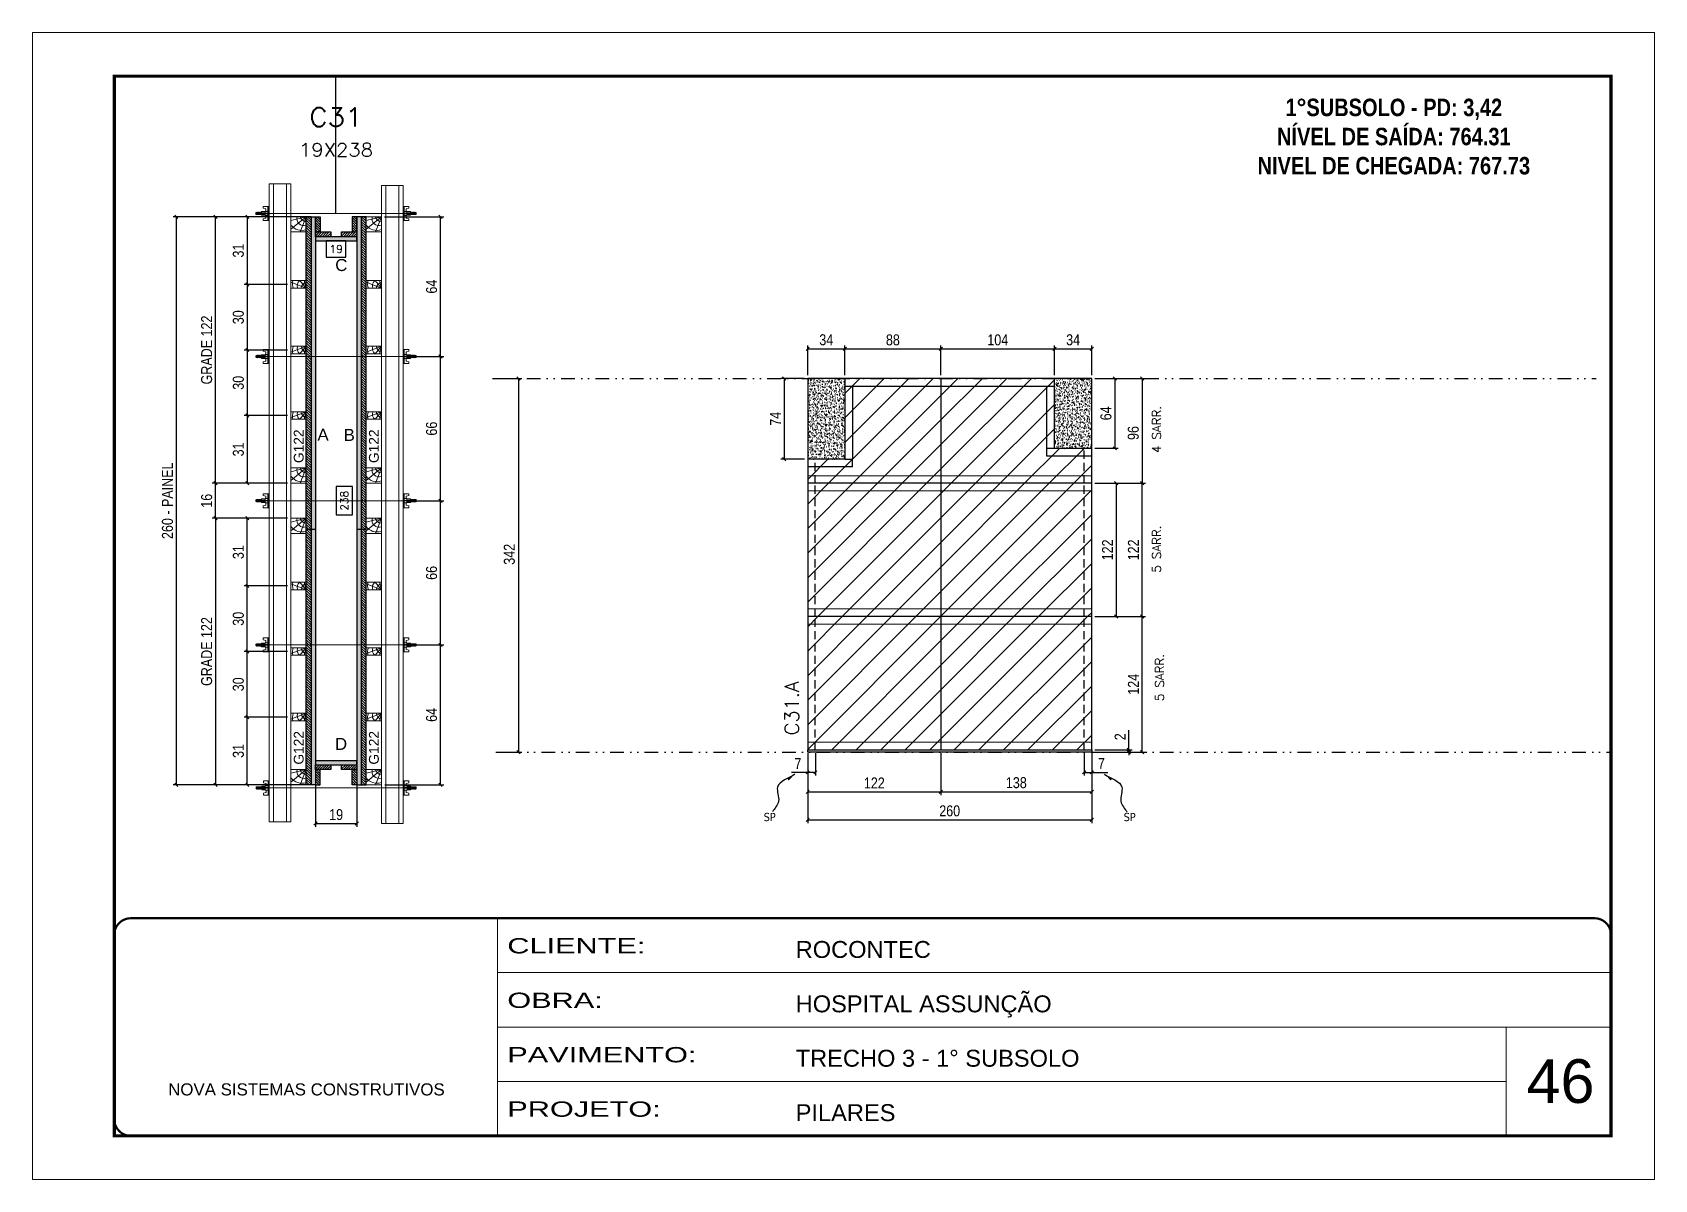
# Model space of a CAD drawing. Extents: x 2102 to 8383, y -13264 to 2718.
# Drawn here: x 3687 to 5172, y -10967 to -9917 of the extents above; entities that cross this region are included whole.
import ezdxf
from ezdxf.enums import TextEntityAlignment as Align

# ---------------------------------------------------------------- set-up
doc = ezdxf.new("R2010")
doc.units = 0
for name, pattern in [('CONTINUO', [0]), ('DASHED', [0.75, 0.5, -0.25]), ('DIVIDE2', [0.625, 0.25, -0.125, 0, -0.125, 0, -0.125]), ('HIDDEN', [0.375, 0.25, -0.125])]:
    doc.linetypes.add(name, pattern=pattern)
for name, color, linetype, lineweight in [('CARIMBO', 255, 'Continuous', 9), ('Folhas', 255, 'Continuous', 9), ('Hachura', 251, 'Continuous', 9), ('Madeira', 126, 'Continuous', 18), ('Perfil Metálico', 224, 'Continuous', 18), ('Sarr 2.2x7', 40, 'Continuous', 9), ('SARRAFO DE PRESSAO', 251, 'DASHED', 9), ('Texto Seção', 7, 'Continuous', 15)]:
    doc.layers.add(name, color=color, linetype=linetype, lineweight=lineweight)
for name, color, linetype in [('CHAPA', 1, 'Continuous'), ('COTA', 241, 'Continuous'), ('Cota Seção (2x)', 4, 'Continuous'), ('cotas', 4, 'Continuous'), ('MEIO_PONT', 93, 'Continuous'), ('NOMENCLATURA', 7, 'Continuous'), ('Nível', 160, 'Continuous'), ('Painéis', 200, 'Continuous'), ('SARR_2.2x7', 40, 'Continuous'), ('SARRAFO', 251, 'Continuous'), ('Sarrafo de Pressão', 42, 'HIDDEN'), ('texto', 7, 'Continuous'), ('Texto de Titulo', 7, 'Continuous'), ('Texto Qtd Sarr', 242, 'Continuous'), ('TEXTO_GERAL', 7, 'Continuous')]:
    doc.layers.add(name, color=color, linetype=linetype)
doc.styles.add('ARIAL', font='arial.ttf')
doc.styles.add('COTA TECNICA', font='techl___.ttf', dxfattribs={"height": 10})
doc.styles.add('COTA TECNICA 2X', font='techl___.ttf', dxfattribs={"height": 10})
doc.styles.add('COTA TECNICA-50', font='techl___.ttf', dxfattribs={"height": 10})
doc.styles.add('REGUA-120', font='ROMANS.shx', dxfattribs={"height": 15})
doc.styles.add('ROMANC', font='techb___.ttf', dxfattribs={"height": 2.5})
doc.styles.add('ROMANS', font='romans.shx')
doc.styles.add('SANSSERIF', font='sas_____.pfb')
doc.styles.get("Standard").update_dxf_attribs({"font": 'arial.ttf'})
doc.styles.add('Tecnologia', font='')
doc.styles.get('Tecnologia').set_extended_font_data('Forgotten Futurist')
doc.dimstyles.new('COTA PAINEL-50', dxfattribs={"dimtxt": 10, "dimasz": 3, "dimexe": 3, "dimexo": 3, "dimgap": 3, "dimtad": 1, "dimdec": 1, "dimzin": 12, "dimdsep": 46, "dimtxsty": 'COTA TECNICA-50', "dimblk1": 'OBLIQUE', "dimblk2": 'OBLIQUE', "dimsah": 1, "dimcen": 0.9, "dimclrd": 4, "dimclre": 4, "dimclrt": 240, "dimadec": 1, "dimazin": 3, "dimtfac": 1, "dimtdec": 1, "dimtmove": 0, "dimatfit": 3, "dimfxl": 1, "dimtolj": 1, "dimtzin": 12, "dimarcsym": 0})
doc.dimstyles.new('PAINEL', dxfattribs={"dimtxt": 10, "dimasz": 3, "dimexe": 3, "dimexo": 3, "dimgap": 3, "dimtad": 1, "dimdec": 1, "dimzin": 12, "dimdsep": 46, "dimtxsty": 'COTA TECNICA', "dimblk1": 'OBLIQUE', "dimblk2": 'OBLIQUE', "dimsah": 1, "dimcen": 0.9, "dimclrd": 4, "dimclre": 4, "dimclrt": 240, "dimadec": 1, "dimazin": 3, "dimtfac": 1, "dimtdec": 1, "dimtmove": 0, "dimatfit": 3, "dimfxl": 1, "dimtolj": 1, "dimtzin": 12, "dimarcsym": 0})
doc.dimstyles.new('SECAO PILAR', dxfattribs={"dimtxt": 10, "dimasz": 3, "dimexe": 3, "dimexo": 3, "dimgap": 3, "dimtad": 1, "dimdec": 1, "dimlfac": 0.5, "dimzin": 12, "dimdsep": 46, "dimtxsty": 'COTA TECNICA 2X', "dimblk1": 'OBLIQUE', "dimblk2": 'OBLIQUE', "dimsah": 1, "dimcen": 0.9, "dimclrd": 256, "dimclre": 256, "dimclrt": 256, "dimadec": 1, "dimazin": 3, "dimtfac": 1, "dimtdec": 1, "dimtmove": 0, "dimatfit": 3, "dimfxl": 1, "dimtolj": 1, "dimtzin": 12, "dimarcsym": 0})
doc.dimstyles.new('SECÇÃO 2', dxfattribs={"dimtxt": 7, "dimasz": 6, "dimexe": 0.18, "dimexo": 2, "dimgap": -4, "dimtad": 3, "dimdec": 1, "dimlfac": 0.5, "dimzin": 12, "dimdsep": 46, "dimtxsty": 'ROMANS', "dimblk": 'ARCHTICK', "dimcen": 0.09, "dimse1": 1, "dimse2": 1, "dimsd1": 1, "dimsd2": 1, "dimclrd": 180, "dimclre": 5, "dimclrt": 1, "dimadec": 0, "dimazin": 3, "dimtfac": 1, "dimtdec": 1, "dimtofl": 0, "dimtmove": 0, "dimatfit": 3, "dimldrblk": 'ARCHTICK', "dimfxl": 1, "dimtolj": 1, "dimtzin": 0, "dimarcsym": 0})
doc.dimstyles.get("Standard").update_dxf_attribs({"dimtxt": 0.18, "dimasz": 0.18, "dimexe": 0.18, "dimexo": 0.0625, "dimgap": 0.09, "dimtad": 0, "dimtih": 1, "dimtoh": 1, "dimdec": 4, "dimzin": 0, "dimdsep": 46, "dimtxsty": 'Standard', "dimcen": 0.09, "dimadec": 0, "dimazin": 0, "dimtfac": 1, "dimtdec": 4, "dimtofl": 0, "dimtmove": 0, "dimatfit": 3, "dimfxl": 1, "dimtolj": 1, "dimtzin": 0, "dimarcsym": 0})
pattern_1 = [(135, (-18945.1005, -961.402), (-1.12253202, -1.12253202), [])]
pattern_2 = [(135, (-18953.5005, -1096.4219), (-1.12253202, -1.12253202), [])]
pattern_3 = [(50, (-128181.8987, -42863.7786), (5.46554007, -0.47817257), [0.5715, -6.2865]), (355, (-128181.8987, -42863.7786), (-1.05730264, 5.73170536), [0.4572, -5.02921753]), (100.4514447, (-128181.443, -42863.8184), (4.40823741, 5.25353256), [0.48570026, -5.34270734]), (46.1842, (-128181.8987, -42862.2546), (8.13237123, -1.26126984), [0.85725, -9.42975]), (96.6355576, (-128181.221, -42862.36), (7.122124, 7.42278374), [0.7285507, -8.01406824]), (351.184151, (-128181.899, -42862.2546), (7.122124, 7.42278374), [0.685799, -7.54379196]), (21, (-128181.1367, -42862.6356), (4.54843174, -3.06795595), [0.5715, -6.2865]), (326, (-128181.1367, -42862.6356), (1.85406085, 5.52563898), [0.4572, -5.0292]), (71.451445, (-128180.7576, -42862.891), (6.40249258, 2.45768307), [0.48570026, -5.34269813]), (37.5, (-128181.8987, -42863.7786), (0.092658098, 2.536651166), [0, -4.96824, 0, -5.1054, 0, -5.04825]), (7.5, (-128181.8987, -42863.7786), (2.004589875, 3.005417245), [0, -2.91084, 0, -4.85394, 0, -1.92405]), (327.5, (-128183.598, -42863.7786), (4.067717855, -0.17186232), [0, -1.905, 0, -5.9436, 0, -7.8867]), (317.5, (-128184.36, -42863.7786), (4.44387544, 0.76279473), [0, -2.4765, 0, -3.94716, 0, -5.6007])]
pattern_4 = [(45, (-128503.716, -32522.603), (-11.2253202, 11.2253202), [])]

msp = doc.modelspace()

# ---------------------------------------------------------------- texts
at = {"layer": 'CARIMBO', "style": 'ARIAL'}
msp.add_text('46', height=40, dxfattribs=at).set_placement((5055.14, -10896.58))
at = {"layer": 'NOMENCLATURA', "color": 2, "insert": (4933.61, -9950.66), "char_height": 16, "attachment_point": 2, "style": 'ROMANC'}
msp.add_mtext_dynamic_manual_height_columns('\\P1°SUBSOLO - PD: 3,42\\PNÍVEL DE SAÍDA: 764.31\\PNIVEL DE CHEGADA: 767.73', width=300.2766, gutter_width=1, heights=[0], dxfattribs=at)
at = {"layer": 'texto', "color": 0, "char_height": 7.5, "attachment_point": 5}
for insert in [(4362.22, -10634.93), (4691.77, -10634.93)]:
    msp.add_mtext('{\\fTahoma|b0|i0|c0|p34;\\C4;SP}', dxfattribs=dict(at, insert=insert))
at = {"layer": 'Texto Seção', "linetype": 'Continuous', "style": 'ROMANS'}
for s, p in [('4 SARR.', (4720.43, -10301.75)), ('5 SARR.', (4720.43, -10411.22)), ('5 SARR.', (4723.14, -10528.81))]:
    msp.add_text(s, height=8, rotation=90, dxfattribs=at).set_placement(p)
at = {"layer": 'Texto Seção', "color": 0, "linetype": 'Continuous', "style": 'SANSSERIF'}
for p in [(3931.05, -10310.88), (3999.85, -10310.88), (3931.05, -10586.9), (3999.85, -10586.9)]:
    msp.add_text('G122', height=9, rotation=90, dxfattribs=at).set_placement(p, align=Align.MIDDLE_LEFT)
at = {"layer": 'Texto Seção', "style": 'REGUA-120'}
msp.add_text('C31.A', height=13, rotation=90, dxfattribs=at).set_placement((4388.93, -10560.08))
at = {"layer": 'TEXTO_GERAL', "style": 'ARIAL'}
for s, p in [('C', (3970.03, -10129.61)), ('A', (3953.32, -10284.85)), ('B', (3977.33, -10285.11)), ('D', (3969.82, -10567.96))]:
    msp.add_text(s, height=11, dxfattribs=at).set_placement(p, align=Align.MIDDLE_CENTER)

# ---------------------------------------------------------------- blocks, each defined once
blk = doc.blocks.new('9999999999')
at = {"color": 30, "linetype": 'CONTINUO'}
for p, q in [((98564.6, 34230.2), (98564.6, 34429.4)), ((98564.6, 34379.6), (99584, 34379.6)), ((98564.6, 34329.8), (99488, 34329.8)), ((99584, 34329.8), (99488, 34329.8)), ((99488, 34329.8), (99488, 34230.2)), ((98564.6, 34280), (99488, 34280))]:
    blk.add_line(p, q, dxfattribs=at)
at = {"color": 30, "linetype": 'CONTINUO', "const_width": 2}
blk.add_lwpolyline([(99584, 34230.2), (99584, 34414.4, 0.414214), (99569, 34429.4), (98229, 34429.4, 0.414214), (98214, 34414.4), (98214, 34245.2, 0.414214), (98229, 34230.2), (99584, 34230.2)], format="xyb", dxfattribs=at)
at = {"layer": 'Folhas'}
blk.add_lwpolyline([(98139, 34190.2), (99624, 34190.2), (99624, 35240.2), (98139, 35240.2)], close=True, dxfattribs=at)
at = {"layer": 'Folhas', "color": 30, "const_width": 3}
blk.add_lwpolyline([(98214, 34230.2), (99584, 34230.2), (99584, 35200.2), (98214, 35200.2)], close=True, dxfattribs=at)
at = {"color": 7, "linetype": 'Continuous', "ltscale": 5, "style": 'ARIAL'}
for s, height, p in [('ROCONTEC', 15.48, (98837.7, 34393.1)), ('HOSPITAL ASSUNÇÃO', 15.483, (98837.7, 34343.3)), ('TRECHO 3 - 1° SUBSOLO', 15.483, (98837.7, 34293.5)), ('NOVA SISTEMAS CONSTRUTIVOS', 11.059, (98263.2, 34267.2)), ('PILARES', 15.48, (98837.7, 34243.7))]:
    blk.add_text(s, height=height, dxfattribs=at).set_placement(p)
at = {"layer": 'Folhas', "color": 7, "style": 'Tecnologia', "width": 1.5}
for s, p in [('CLIENTE:', (98573.7, 34397.2)), ('OBRA:', (98573.7, 34347.3)), ('PAVIMENTO:', (98573.7, 34297.5)), ('PROJETO:', (98573.7, 34247.7))]:
    blk.add_text(s, height=14, dxfattribs=at).set_placement(p)
blk = doc.blocks.new('titulo1')
at = {"layer": 'Defpoints', "color": 252, "linetype": 'HIDDEN', "ltscale": 2}
blk.add_line((0, 0), (0, 125), dxfattribs=at)
at = {"layer": 'Defpoints', "style": 'ROMANS', "oblique": 15}
blk.add_attdef('FOLHA', text='', height=10, dxfattribs=at).set_placement((0, 15.6), align=Align.MIDDLE_CENTER)
at = {"layer": 'Texto Qtd Sarr', "color": 3, "style": 'ROMANS', "oblique": 15}
for tag, height, p in [('TITULO', 17, (0, 71.4)), ('SEÇÃO', 12, (0, 41.5))]:
    blk.add_attdef(tag, text='', height=height, dxfattribs=at).set_placement(p, align=Align.MIDDLE_CENTER)
blk = doc.blocks.new('*D404')
at = {"layer": 'Cota Seção (2x)', "color": 180, "lineweight": -2, "transparency": 16777216}
for p, q in [((3974.3, -10107.5), (3956.3, -10107.5)), ((3956.3, -10107.5), (3956.3, -10122.5)), ((3974.3, -10122.5), (3974.3, -10107.5)), ((3956.3, -10122.5), (3974.3, -10122.5))]:
    blk.add_line(p, q, dxfattribs=at)
at = {"layer": 'Defpoints', "color": 0, "transparency": 16777216}
for p in [(3946.3, -10124.7), (3946.3, -10126.5), (3984.3, -10124.7)]:
    blk.add_point(p, dxfattribs=at)
at = {"layer": 'Cota Seção (2x)', "color": 1, "transparency": 16777216, "insert": (3965.3, -10115), "char_height": 7, "attachment_point": 5, "style": 'ROMANS'}
blk.add_mtext('\\A1;19', dxfattribs=at)
blk = doc.blocks.new('_ArchTick')
at = {"color": 0, "linetype": 'ByBlock', "const_width": 0.15}
blk.add_lwpolyline([(-0.5, -0.5), (0.5, 0.5)], dxfattribs=at)
blk = doc.blocks.new('_Oblique')
at = {"color": 0, "linetype": 'ByBlock', "lineweight": -2}
blk.add_line((-0.5, -0.5), (0.5, 0.5), dxfattribs=at)
blk = doc.blocks.new('*D405')
at = {"layer": 'COTA', "lineweight": -2, "transparency": 16777216}
for p, q in [((3942.6, -10085.4), (3816, -10085.4)), ((3819, -10085.4), (3819, -10605.4)), ((3942.6, -10605.4), (3816, -10605.4))]:
    blk.add_line(p, q, dxfattribs=at)
at = {"layer": 'Defpoints', "color": 0, "transparency": 16777216}
for p in [(3945.6, -10085.4), (3819, -10605.4), (3945.6, -10605.4)]:
    blk.add_point(p, dxfattribs=at)
at = {"layer": 'COTA', "lineweight": -2, "transparency": 16777216, "xscale": 3, "yscale": 3, "zscale": 3}
for p, rotation in [((3819, -10085.4), 90), ((3819, -10605.4), 270)]:
    blk.add_blockref('_Oblique', p, dxfattribs=dict(at, rotation=rotation))
at = {"layer": 'COTA', "transparency": 16777216, "insert": (3810.9, -10345.4), "char_height": 10, "attachment_point": 5, "rotation": 90, "style": 'COTA TECNICA 2X'}
blk.add_mtext('\\A1;260 - PAINEL', dxfattribs=at)
blk = doc.blocks.new('C')
at = {"layer": 'Hachura', "color": 0}
for p, q in [((0, 3.22), (0, -3.22)), ((0.45, 3.22), (0, 3.22)), ((0.46, 3.16), (0, 3.16)), ((0.46, 3.05), (0, 3.05)), ((0.46, 2.88), (0, 2.88)), ((0, 2.75), (0, -1.16)), ((0.46, 2.65), (0, 2.65)), ((0.46, 2.23), (0, 2.23)), ((0.46, 1.51), (0, 1.51)), ((0.39, 0.49), (0.17, 0.49)), ((0.45, -3.23), (0.45, 3.22)), ((0.45, 3.22), (2.58, 3.22)), ((1.74, 0.97), (0.45, 0.97)), ((1.45, 0.1), (0.45, 0.1)), ((1.35, 1.94), (1.35, 0.96)), ((2.58, 2.39), (1.47, 2.09)), ((1.74, -0.97), (1.74, 0.97)), ((1.74, 0.97), (1.74, 0.84)), ((1.74, 0.97), (1.74, 0.84)), ((1.74, 0.84), (3.35, 0.84)), ((3.35, 0.45), (1.74, 0.45)), ((2.58, 3.22), (2.58, 2.39)), ((3.32, 0.84), (3.32, -0.84)), ((3.35, 0.84), (3.35, -0.84)), ((3.68, 0.45), (3.35, 0.45)), ((3.84, -0.52), (3.35, 0.45)), ((3.35, 0.06), (3.67, -0.57)), ((3.68, 0.45), (4.16, -0.52)), ((3.72, 0.5), (4.25, -0.57)), ((4.37, -0.55), (3.83, 0.53)), ((4.15, 0.45), (3.93, 0.45)), ((4.42, -0.52), (3.93, 0.45)), ((4.15, 0.45), (4.26, 0.45)), ((4.26, 0.45), (4.74, -0.52)), ((4.3, 0.5), (4.83, -0.57)), ((4.95, -0.55), (4.41, 0.53)), ((4.51, 0.45), (4.84, 0.45)), ((5, -0.52), (4.51, 0.45)), ((4.84, 0.45), (5.32, -0.52)), ((4.88, 0.5), (5.41, -0.57)), ((5.53, -0.55), (4.99, 0.53)), ((5.58, -0.52), (5.09, 0.45)), ((5.42, 0.45), (5.09, 0.45)), ((5.58, -0.52), (5.09, 0.45)), ((5.42, 0.45), (5.74, -0.19)), ((5.46, 0.5), (5.74, -0.07)), ((5.74, 0.19), (5.57, 0.53)), ((5.74, 0.32), (5.68, 0.45)), ((5.68, 0.45), (5.74, 0.45)), ((5.74, 0.45), (5.9, 0.29)), ((5.74, 0.45), (5.74, -0.52)), ((5.9, -0.36), (5.9, 0.29)), ((0.45, 0), (0, 0)), ((0.46, -1.52), (0, -1.52)), ((0.46, -2.23), (0, -2.23)), ((0.46, -2.65), (0, -2.65)), ((0.46, -2.88), (0, -2.88)), ((0.46, -3.05), (0, -3.05)), ((0.46, -3.16), (0, -3.16)), ((0, -3.22), (2.57, -3.22)), ((0.08, -0.48), (0.29, -0.48)), ((0.29, -0.48), (0.4, -0.48)), ((0.45, 0), (0.45, -0.97)), ((0.45, -0.16), (1.45, -0.16)), ((0.45, -0.65), (0.45, -0.32)), ((0.45, -3.23), (0.45, -0.65)), ((0.45, -0.97), (1.74, -0.97)), ((1.35, -1.94), (1.35, -0.97)), ((2.58, -2.39), (1.47, -2.1)), ((3.35, -0.32), (1.74, -0.32)), ((3.35, -0.84), (1.74, -0.84)), ((2.58, -3.23), (2.58, -2.39)), ((3.35, -0.07), (3.58, -0.52)), ((3.35, -0.52), (3.58, -0.52)), ((3.84, -0.52), (4.16, -0.52)), ((4.42, -0.52), (4.74, -0.52)), ((4.63, -0.52), (4.74, -0.52)), ((5, -0.52), (5.32, -0.52)), ((5.58, -0.52), (5.74, -0.52)), ((5.74, -0.52), (5.9, -0.36)), ((5.74, -0.52), (5.74, -0.52))]:
    blk.add_line(p, q, dxfattribs=at)
for centre, radius, start, end in [((1.52, 1.94), 0.161, 104.74356, 180), ((1.44, -0.03), 0.129, 272.69497, 87.30503), ((3.81, 0.39), 0.143, 25.56881, 154.43119), ((4.39, 0.39), 0.143, 25.56881, 154.43119), ((4.97, 0.39), 0.143, 25.56881, 154.43119), ((5.55, 0.39), 0.143, 25.56881, 154.43119), ((0.17, -0.37), 0.174, 221.74404, 317.85924), ((1.52, -1.94), 0.161, 180, 255.25644), ((3.71, -0.4), 0.174, 222.14076, 318.25596), ((4.29, -0.4), 0.174, 222.14076, 318.25596), ((4.87, -0.4), 0.174, 222.14076, 318.25596), ((5.45, -0.4), 0.174, 222.14076, 318.25596), ((5.61, -0.4), 0.174, 317.85924, 318.25596)]:
    blk.add_arc(centre, radius, start, end, dxfattribs=at)
blk = doc.blocks.new('PONTALETE')
at = {"layer": 'Madeira'}
for q in [(2.71, 7), (7, 5.76), (7, 1.74)]:
    blk.add_line((0, 0), q, dxfattribs=at)
blk.add_lwpolyline([(0, 0), (7, 0), (7, 7), (0, 7)], close=True, dxfattribs=at)
for centre, radius, start, end in [((2.04, 0.06), 6.23, 37.28179, 109.09128), ((1.09, 0.9), 3.19, 343.60304, 109.98471), ((-0.21, -0.78), 3.09, 14.63219, 86.0383)]:
    blk.add_arc(centre, radius, start, end, dxfattribs=at)
blk = doc.blocks.new('MEIO PONTALETE')
at = {"layer": 'Madeira'}
for q in [(2.71, 7), (3.5, 2.88), (3.5, 0.87)]:
    blk.add_line((0, 0), q, dxfattribs=at)
blk.add_lwpolyline([(0, 0), (3.5, 0), (3.5, 7), (0, 7)], close=True, dxfattribs=at)
for centre, radius, start, end in [((2.04, 0.06), 6.23, 76.44987, 109.09128), ((1.09, 0.9), 3.19, 40.90626, 109.98471), ((-0.21, -0.78), 3.09, 14.63219, 86.0383)]:
    blk.add_arc(centre, radius, start, end, dxfattribs=at)
blk = doc.blocks.new('*D1118')
at = {"layer": 'COTA', "lineweight": -2, "transparency": 16777216}
for p, q in [((3920.9, -10085.4), (3881, -10085.4)), ((3884, -10085.4), (3884, -10147.4)), ((3920.9, -10147.4), (3881, -10147.4))]:
    blk.add_line(p, q, dxfattribs=at)
at = {"layer": 'Defpoints', "color": 0, "transparency": 16777216}
for p in [(3923.9, -10085.4), (3884, -10147.4), (3923.9, -10147.4)]:
    blk.add_point(p, dxfattribs=at)
at = {"layer": 'COTA', "lineweight": -2, "transparency": 16777216, "xscale": 3, "yscale": 3, "zscale": 3}
for p, rotation in [((3884, -10085.4), 90), ((3884, -10147.4), 270)]:
    blk.add_blockref('_Oblique', p, dxfattribs=dict(at, rotation=rotation))
at = {"layer": 'COTA', "transparency": 16777216, "insert": (3875.8, -10116.4), "char_height": 10, "attachment_point": 5, "rotation": 90, "style": 'COTA TECNICA 2X'}
blk.add_mtext('\\A1;31', dxfattribs=at)
blk = doc.blocks.new('*D1119')
at = {"layer": 'COTA', "lineweight": -2, "transparency": 16777216}
for p, q in [((3920.9, -10147.4), (3881, -10147.4)), ((3884, -10147.4), (3884, -10207.4)), ((3920.9, -10207.4), (3881, -10207.4))]:
    blk.add_line(p, q, dxfattribs=at)
at = {"layer": 'Defpoints', "color": 0, "transparency": 16777216}
for p in [(3923.9, -10147.4), (3884, -10207.4), (3923.9, -10207.4)]:
    blk.add_point(p, dxfattribs=at)
at = {"layer": 'COTA', "lineweight": -2, "transparency": 16777216, "xscale": 3, "yscale": 3, "zscale": 3}
for p, rotation in [((3884, -10147.4), 90), ((3884, -10207.4), 270)]:
    blk.add_blockref('_Oblique', p, dxfattribs=dict(at, rotation=rotation))
at = {"layer": 'COTA', "transparency": 16777216, "insert": (3875.8, -10177.4), "char_height": 10, "attachment_point": 5, "rotation": 90, "style": 'COTA TECNICA 2X'}
blk.add_mtext('\\A1;30', dxfattribs=at)
blk = doc.blocks.new('*D1120')
at = {"layer": 'COTA', "lineweight": -2, "transparency": 16777216}
for p, q in [((3920.9, -10207.4), (3881, -10207.4)), ((3884, -10207.4), (3884, -10267.4)), ((3920.9, -10267.4), (3881, -10267.4))]:
    blk.add_line(p, q, dxfattribs=at)
at = {"layer": 'Defpoints', "color": 0, "transparency": 16777216}
for p in [(3923.9, -10207.4), (3884, -10267.4), (3923.9, -10267.4)]:
    blk.add_point(p, dxfattribs=at)
at = {"layer": 'COTA', "lineweight": -2, "transparency": 16777216, "xscale": 3, "yscale": 3, "zscale": 3}
for p, rotation in [((3884, -10207.4), 90), ((3884, -10267.4), 270)]:
    blk.add_blockref('_Oblique', p, dxfattribs=dict(at, rotation=rotation))
at = {"layer": 'COTA', "transparency": 16777216, "insert": (3875.8, -10237.4), "char_height": 10, "attachment_point": 5, "rotation": 90, "style": 'COTA TECNICA 2X'}
blk.add_mtext('\\A1;30', dxfattribs=at)
blk = doc.blocks.new('*D1121')
at = {"layer": 'COTA', "lineweight": -2, "transparency": 16777216}
for p, q in [((3920.9, -10267.4), (3881, -10267.4)), ((3884, -10267.4), (3884, -10329.4)), ((3920.9, -10329.4), (3881, -10329.4))]:
    blk.add_line(p, q, dxfattribs=at)
at = {"layer": 'Defpoints', "color": 0, "transparency": 16777216}
for p in [(3923.9, -10267.4), (3884, -10329.4), (3923.9, -10329.4)]:
    blk.add_point(p, dxfattribs=at)
at = {"layer": 'COTA', "lineweight": -2, "transparency": 16777216, "xscale": 3, "yscale": 3, "zscale": 3}
for p, rotation in [((3884, -10267.4), 90), ((3884, -10329.4), 270)]:
    blk.add_blockref('_Oblique', p, dxfattribs=dict(at, rotation=rotation))
at = {"layer": 'COTA', "transparency": 16777216, "insert": (3875.8, -10298.4), "char_height": 10, "attachment_point": 5, "rotation": 90, "style": 'COTA TECNICA 2X'}
blk.add_mtext('\\A1;31', dxfattribs=at)
blk = doc.blocks.new('*D1122')
at = {"layer": 'COTA', "lineweight": -2, "transparency": 16777216}
for p, q in [((3920.9, -10085.4), (3851.9, -10085.4)), ((3854.9, -10329.4), (3854.9, -10085.4)), ((3920.9, -10329.4), (3851.9, -10329.4))]:
    blk.add_line(p, q, dxfattribs=at)
at = {"layer": 'Defpoints', "color": 0, "transparency": 16777216}
for p in [(3854.9, -10085.4), (3923.9, -10085.4), (3923.9, -10329.4)]:
    blk.add_point(p, dxfattribs=at)
at = {"layer": 'COTA', "lineweight": -2, "transparency": 16777216, "xscale": 3, "yscale": 3, "zscale": 3}
for p, rotation in [((3854.9, -10085.4), 90), ((3854.9, -10329.4), 270)]:
    blk.add_blockref('_Oblique', p, dxfattribs=dict(at, rotation=rotation))
at = {"layer": 'COTA', "transparency": 16777216, "insert": (3846.8, -10207.4), "char_height": 10, "attachment_point": 5, "rotation": 90, "style": 'COTA TECNICA 2X'}
blk.add_mtext('\\A1;GRADE 122', dxfattribs=at)
blk = doc.blocks.new('*D406')
at = {"layer": 'COTA', "lineweight": -2, "transparency": 16777216}
for p, q in [((3920.9, -10543.4), (3881, -10543.4)), ((3884, -10605.4), (3884, -10543.4)), ((3920.9, -10605.4), (3881, -10605.4))]:
    blk.add_line(p, q, dxfattribs=at)
at = {"layer": 'Defpoints', "color": 0, "transparency": 16777216}
for p in [(3884, -10543.4), (3923.9, -10543.4), (3923.9, -10605.4)]:
    blk.add_point(p, dxfattribs=at)
at = {"layer": 'COTA', "lineweight": -2, "transparency": 16777216, "xscale": 3, "yscale": 3, "zscale": 3}
for p, rotation in [((3884, -10543.4), 90), ((3884, -10605.4), 270)]:
    blk.add_blockref('_Oblique', p, dxfattribs=dict(at, rotation=rotation))
at = {"layer": 'COTA', "transparency": 16777216, "insert": (3875.8, -10574.4), "char_height": 10, "attachment_point": 5, "rotation": 90, "style": 'COTA TECNICA 2X'}
blk.add_mtext('\\A1;31', dxfattribs=at)
blk = doc.blocks.new('*D407')
at = {"layer": 'COTA', "lineweight": -2, "transparency": 16777216}
for p, q in [((3920.9, -10483.4), (3881, -10483.4)), ((3884, -10543.4), (3884, -10483.4)), ((3920.9, -10543.4), (3881, -10543.4))]:
    blk.add_line(p, q, dxfattribs=at)
at = {"layer": 'Defpoints', "color": 0, "transparency": 16777216}
for p in [(3884, -10483.4), (3923.9, -10483.4), (3923.9, -10543.4)]:
    blk.add_point(p, dxfattribs=at)
at = {"layer": 'COTA', "lineweight": -2, "transparency": 16777216, "xscale": 3, "yscale": 3, "zscale": 3}
for p, rotation in [((3884, -10483.4), 90), ((3884, -10543.4), 270)]:
    blk.add_blockref('_Oblique', p, dxfattribs=dict(at, rotation=rotation))
at = {"layer": 'COTA', "transparency": 16777216, "insert": (3875.8, -10513.4), "char_height": 10, "attachment_point": 5, "rotation": 90, "style": 'COTA TECNICA 2X'}
blk.add_mtext('\\A1;30', dxfattribs=at)
blk = doc.blocks.new('*D408')
at = {"layer": 'COTA', "lineweight": -2, "transparency": 16777216}
for p, q in [((3920.9, -10423.4), (3881, -10423.4)), ((3884, -10483.4), (3884, -10423.4)), ((3920.9, -10483.4), (3881, -10483.4))]:
    blk.add_line(p, q, dxfattribs=at)
at = {"layer": 'Defpoints', "color": 0, "transparency": 16777216}
for p in [(3884, -10423.4), (3923.9, -10423.4), (3923.9, -10483.4)]:
    blk.add_point(p, dxfattribs=at)
at = {"layer": 'COTA', "lineweight": -2, "transparency": 16777216, "xscale": 3, "yscale": 3, "zscale": 3}
for p, rotation in [((3884, -10423.4), 90), ((3884, -10483.4), 270)]:
    blk.add_blockref('_Oblique', p, dxfattribs=dict(at, rotation=rotation))
at = {"layer": 'COTA', "transparency": 16777216, "insert": (3875.8, -10453.4), "char_height": 10, "attachment_point": 5, "rotation": 90, "style": 'COTA TECNICA 2X'}
blk.add_mtext('\\A1;30', dxfattribs=at)
blk = doc.blocks.new('*D409')
at = {"layer": 'COTA', "lineweight": -2, "transparency": 16777216}
for p, q in [((3920.9, -10361.4), (3881, -10361.4)), ((3884, -10423.4), (3884, -10361.4)), ((3920.9, -10423.4), (3881, -10423.4))]:
    blk.add_line(p, q, dxfattribs=at)
at = {"layer": 'Defpoints', "color": 0, "transparency": 16777216}
for p in [(3884, -10361.4), (3923.9, -10361.4), (3923.9, -10423.4)]:
    blk.add_point(p, dxfattribs=at)
at = {"layer": 'COTA', "lineweight": -2, "transparency": 16777216, "xscale": 3, "yscale": 3, "zscale": 3}
for p, rotation in [((3884, -10361.4), 90), ((3884, -10423.4), 270)]:
    blk.add_blockref('_Oblique', p, dxfattribs=dict(at, rotation=rotation))
at = {"layer": 'COTA', "transparency": 16777216, "insert": (3875.8, -10392.4), "char_height": 10, "attachment_point": 5, "rotation": 90, "style": 'COTA TECNICA 2X'}
blk.add_mtext('\\A1;31', dxfattribs=at)
blk = doc.blocks.new('*D410')
at = {"layer": 'COTA', "lineweight": -2, "transparency": 16777216}
for p, q in [((3920.9, -10361.4), (3851.9, -10361.4)), ((3854.9, -10361.4), (3854.9, -10605.4)), ((3920.9, -10605.4), (3851.9, -10605.4))]:
    blk.add_line(p, q, dxfattribs=at)
at = {"layer": 'Defpoints', "color": 0, "transparency": 16777216}
for p in [(3923.9, -10361.4), (3854.9, -10605.4), (3923.9, -10605.4)]:
    blk.add_point(p, dxfattribs=at)
at = {"layer": 'COTA', "lineweight": -2, "transparency": 16777216, "xscale": 3, "yscale": 3, "zscale": 3}
for p, rotation in [((3854.9, -10361.4), 90), ((3854.9, -10605.4), 270)]:
    blk.add_blockref('_Oblique', p, dxfattribs=dict(at, rotation=rotation))
at = {"layer": 'COTA', "transparency": 16777216, "insert": (3846.8, -10483.4), "char_height": 10, "attachment_point": 5, "rotation": 90, "style": 'COTA TECNICA 2X'}
blk.add_mtext('\\A1;GRADE 122', dxfattribs=at)
blk = doc.blocks.new('*D1123')
at = {"layer": 'COTA', "lineweight": -2, "transparency": 16777216}
for p, q in [((3920.9, -10329.4), (3851.9, -10329.4)), ((3854.9, -10361.4), (3854.9, -10329.4)), ((3920.9, -10361.4), (3851.9, -10361.4))]:
    blk.add_line(p, q, dxfattribs=at)
at = {"layer": 'Defpoints', "color": 0, "transparency": 16777216}
for p in [(3854.9, -10329.4), (3923.9, -10329.4), (3923.9, -10361.4)]:
    blk.add_point(p, dxfattribs=at)
at = {"layer": 'COTA', "lineweight": -2, "transparency": 16777216, "xscale": 3, "yscale": 3, "zscale": 3}
for p, rotation in [((3854.9, -10329.4), 90), ((3854.9, -10361.4), 270)]:
    blk.add_blockref('_Oblique', p, dxfattribs=dict(at, rotation=rotation))
at = {"layer": 'COTA', "transparency": 16777216, "insert": (3846.8, -10345.4), "char_height": 10, "attachment_point": 5, "rotation": 90, "style": 'COTA TECNICA 2X'}
blk.add_mtext('\\A1;16', dxfattribs=at)
blk = doc.blocks.new('*D1124')
at = {"layer": 'COTA', "lineweight": -2, "transparency": 16777216}
for p, q in [((4036.3, -10477.4), (4063.8, -10477.4)), ((4060.8, -10605.4), (4060.8, -10477.4)), ((4009.8, -10605.4), (4063.8, -10605.4))]:
    blk.add_line(p, q, dxfattribs=at)
at = {"layer": 'Defpoints', "color": 0, "transparency": 16777216}
for p in [(4033.3, -10477.4), (4060.8, -10477.4), (4006.8, -10605.4)]:
    blk.add_point(p, dxfattribs=at)
at = {"layer": 'COTA', "lineweight": -2, "transparency": 16777216, "xscale": 3, "yscale": 3, "zscale": 3}
for p, rotation in [((4060.8, -10477.4), 90), ((4060.8, -10605.4), 270)]:
    blk.add_blockref('_Oblique', p, dxfattribs=dict(at, rotation=rotation))
at = {"layer": 'COTA', "transparency": 16777216, "insert": (4052.7, -10541.4), "char_height": 10, "attachment_point": 5, "rotation": 90, "style": 'COTA TECNICA 2X'}
blk.add_mtext('\\A1;64', dxfattribs=at)
blk = doc.blocks.new('*D1125')
at = {"layer": 'COTA', "lineweight": -2, "transparency": 16777216}
for p, q in [((4029.7, -10345.4), (4063.8, -10345.4)), ((4060.8, -10477.4), (4060.8, -10345.4)), ((4036.3, -10477.4), (4063.8, -10477.4))]:
    blk.add_line(p, q, dxfattribs=at)
at = {"layer": 'Defpoints', "color": 0, "transparency": 16777216}
for p in [(4026.7, -10345.4), (4060.8, -10345.4), (4033.3, -10477.4)]:
    blk.add_point(p, dxfattribs=at)
at = {"layer": 'COTA', "lineweight": -2, "transparency": 16777216, "xscale": 3, "yscale": 3, "zscale": 3}
for p, rotation in [((4060.8, -10345.4), 90), ((4060.8, -10477.4), 270)]:
    blk.add_blockref('_Oblique', p, dxfattribs=dict(at, rotation=rotation))
at = {"layer": 'COTA', "transparency": 16777216, "insert": (4052.7, -10411.4), "char_height": 10, "attachment_point": 5, "rotation": 90, "style": 'COTA TECNICA 2X'}
blk.add_mtext('\\A1;66', dxfattribs=at)
blk = doc.blocks.new('*D1126')
at = {"layer": 'COTA', "lineweight": -2, "transparency": 16777216}
for p, q in [((4029.6, -10213.4), (4063.8, -10213.4)), ((4060.8, -10345.4), (4060.8, -10213.4)), ((4029.7, -10345.4), (4063.8, -10345.4))]:
    blk.add_line(p, q, dxfattribs=at)
at = {"layer": 'Defpoints', "color": 0, "transparency": 16777216}
for p in [(4026.6, -10213.4), (4060.8, -10213.4), (4026.7, -10345.4)]:
    blk.add_point(p, dxfattribs=at)
at = {"layer": 'COTA', "lineweight": -2, "transparency": 16777216, "xscale": 3, "yscale": 3, "zscale": 3}
for p, rotation in [((4060.8, -10213.4), 90), ((4060.8, -10345.4), 270)]:
    blk.add_blockref('_Oblique', p, dxfattribs=dict(at, rotation=rotation))
at = {"layer": 'COTA', "transparency": 16777216, "insert": (4052.7, -10279.4), "char_height": 10, "attachment_point": 5, "rotation": 90, "style": 'COTA TECNICA 2X'}
blk.add_mtext('\\A1;66', dxfattribs=at)
blk = doc.blocks.new('*D1127')
at = {"layer": 'COTA', "lineweight": -2, "transparency": 16777216}
for p, q in [((4009.7, -10085.4), (4063.8, -10085.4)), ((4060.8, -10213.4), (4060.8, -10085.4)), ((4029.6, -10213.4), (4063.8, -10213.4))]:
    blk.add_line(p, q, dxfattribs=at)
at = {"layer": 'Defpoints', "color": 0, "transparency": 16777216}
for p in [(4006.7, -10085.4), (4060.8, -10085.4), (4026.6, -10213.4)]:
    blk.add_point(p, dxfattribs=at)
at = {"layer": 'COTA', "lineweight": -2, "transparency": 16777216, "xscale": 3, "yscale": 3, "zscale": 3}
for p, rotation in [((4060.8, -10085.4), 90), ((4060.8, -10213.4), 270)]:
    blk.add_blockref('_Oblique', p, dxfattribs=dict(at, rotation=rotation))
at = {"layer": 'COTA', "transparency": 16777216, "insert": (4052.7, -10149.4), "char_height": 10, "attachment_point": 5, "rotation": 90, "style": 'COTA TECNICA 2X'}
blk.add_mtext('\\A1;64', dxfattribs=at)
blk = doc.blocks.new('*D1128')
at = {"layer": 'COTA', "lineweight": -2, "transparency": 16777216}
for p, q in [((3946.3, -10590), (3946.3, -10643.8)), ((3984.3, -10590), (3984.3, -10643.8)), ((3946.3, -10640.8), (3984.3, -10640.8))]:
    blk.add_line(p, q, dxfattribs=at)
at = {"layer": 'Defpoints', "color": 0, "transparency": 16777216}
for p in [(3946.3, -10587), (3984.3, -10587), (3984.3, -10640.8)]:
    blk.add_point(p, dxfattribs=at)
at = {"layer": 'COTA', "lineweight": -2, "transparency": 16777216, "xscale": 3, "yscale": 3, "zscale": 3, "rotation": 180}
blk.add_blockref('_Oblique', (3946.3, -10640.8), dxfattribs=at)
at = {"layer": 'COTA', "lineweight": -2, "transparency": 16777216, "xscale": 3, "yscale": 3, "zscale": 3}
blk.add_blockref('_Oblique', (3984.3, -10640.8), dxfattribs=at)
at = {"layer": 'COTA', "transparency": 16777216, "insert": (3965.3, -10632.7), "char_height": 10, "attachment_point": 5, "style": 'COTA TECNICA 2X'}
blk.add_mtext('\\A1;19', dxfattribs=at)
blk = doc.blocks.new('*D411')
at = {"layer": 'COTA', "color": 180, "lineweight": -2, "transparency": 16777216}
for p, q in [((3980.3, -10332.4), (3965.3, -10332.4)), ((3965.3, -10332.4), (3965.3, -10358.4)), ((3980.3, -10358.4), (3980.3, -10332.4)), ((3965.3, -10358.4), (3980.3, -10358.4))]:
    blk.add_line(p, q, dxfattribs=at)
at = {"layer": 'Defpoints', "color": 0, "transparency": 16777216}
for p in [(3984.3, -10107.4), (3984.3, -10583.4), (3984.3, -10583.4)]:
    blk.add_point(p, dxfattribs=at)
at = {"layer": 'COTA', "color": 1, "transparency": 16777216, "insert": (3972.8, -10345.4), "char_height": 7, "attachment_point": 5, "rotation": 90, "style": 'ROMANS'}
blk.add_mtext('\\A1;238', dxfattribs=at)
blk = doc.blocks.new('*D1129')
at = {"layer": 'cotas', "color": 4, "linetype": 'ByBlock', "lineweight": -2, "transparency": 16777216}
for p, q in [((4111.4, -10233.4), (4135.2, -10233.4)), ((4132.2, -10233.4), (4132.2, -10575.4)), ((4111.4, -10575.4), (4135.2, -10575.4))]:
    blk.add_line(p, q, dxfattribs=at)
at = {"layer": 'Defpoints', "color": 0, "linetype": 'ByBlock', "transparency": 16777216}
for p in [(4108.4, -10233.4), (4108.4, -10575.4), (4132.2, -10575.4)]:
    blk.add_point(p, dxfattribs=at)
at = {"layer": 'cotas', "color": 4, "linetype": 'ByBlock', "lineweight": -2, "transparency": 16777216, "xscale": 3, "yscale": 3, "zscale": 3}
for p, rotation in [((4132.2, -10233.4), 90), ((4132.2, -10575.4), 270)]:
    blk.add_blockref('_Oblique', p, dxfattribs=dict(at, rotation=rotation))
at = {"layer": 'cotas', "color": 240, "linetype": 'ByBlock', "transparency": 16777216, "insert": (4123.9, -10394.4), "char_height": 10, "attachment_point": 5, "rotation": 90, "style": 'COTA TECNICA'}
blk.add_mtext('\\A1;342', dxfattribs=at)
blk = doc.blocks.new('*D427')
at = {"layer": 'COTA', "color": 4, "lineweight": -2, "transparency": 16777216}
for p, q in [((4397, -10576.4), (4397, -10640.4)), ((4657, -10576.4), (4657, -10640.4)), ((4397, -10637.4), (4657, -10637.4))]:
    blk.add_line(p, q, dxfattribs=at)
at = {"layer": 'Defpoints', "color": 0, "transparency": 16777216}
for p in [(4397, -10573.4), (4657, -10573.4), (4657, -10637.4)]:
    blk.add_point(p, dxfattribs=at)
at = {"layer": 'COTA', "color": 4, "lineweight": -2, "transparency": 16777216, "xscale": 3, "yscale": 3, "zscale": 3, "rotation": 180}
blk.add_blockref('_Oblique', (4397, -10637.4), dxfattribs=at)
at = {"layer": 'COTA', "color": 4, "lineweight": -2, "transparency": 16777216, "xscale": 3, "yscale": 3, "zscale": 3}
blk.add_blockref('_Oblique', (4657, -10637.4), dxfattribs=at)
at = {"layer": 'COTA', "color": 240, "transparency": 16777216, "insert": (4527, -10629.3), "char_height": 10, "attachment_point": 5, "style": 'COTA TECNICA'}
blk.add_mtext('\\A1;260', dxfattribs=at)
blk = doc.blocks.new('*D428')
at = {"layer": 'COTA', "color": 4, "lineweight": -2, "transparency": 16777216}
for p, q in [((4397, -10578.4), (4397, -10597)), ((4404, -10576.4), (4404, -10597)), ((4397, -10594), (4382.3, -10594)), ((4404, -10594), (4397, -10594))]:
    blk.add_line(p, q, dxfattribs=at)
at = {"layer": 'Defpoints', "color": 0, "transparency": 16777216}
for p in [(4397, -10575.4), (4404, -10573.4), (4397, -10594)]:
    blk.add_point(p, dxfattribs=at)
at = {"layer": 'COTA', "color": 4, "lineweight": -2, "transparency": 16777216, "xscale": 3, "yscale": 3, "zscale": 3, "rotation": 180}
blk.add_blockref('_Oblique', (4397, -10594), dxfattribs=at)
at = {"layer": 'COTA', "color": 4, "lineweight": -2, "transparency": 16777216, "xscale": 3, "yscale": 3, "zscale": 3}
blk.add_blockref('_Oblique', (4404, -10594), dxfattribs=at)
at = {"layer": 'COTA', "color": 240, "transparency": 16777216, "insert": (4388.1, -10585.9), "char_height": 10, "attachment_point": 5, "style": 'COTA TECNICA-50'}
blk.add_mtext('\\A1;7', dxfattribs=at)
blk = doc.blocks.new('*D429')
at = {"layer": 'COTA', "color": 4, "lineweight": -2, "transparency": 16777216}
for p, q in [((4650, -10576.4), (4650, -10597)), ((4657, -10578.4), (4657, -10597)), ((4650, -10594), (4657, -10594)), ((4657, -10594), (4671.7, -10594))]:
    blk.add_line(p, q, dxfattribs=at)
at = {"layer": 'Defpoints', "color": 0, "transparency": 16777216}
for p in [(4650, -10573.4), (4657, -10575.4), (4657, -10594)]:
    blk.add_point(p, dxfattribs=at)
at = {"layer": 'COTA', "color": 4, "lineweight": -2, "transparency": 16777216, "xscale": 3, "yscale": 3, "zscale": 3, "rotation": 180}
blk.add_blockref('_Oblique', (4650, -10594), dxfattribs=at)
at = {"layer": 'COTA', "color": 4, "lineweight": -2, "transparency": 16777216, "xscale": 3, "yscale": 3, "zscale": 3}
blk.add_blockref('_Oblique', (4657, -10594), dxfattribs=at)
at = {"layer": 'COTA', "color": 240, "transparency": 16777216, "insert": (4665.9, -10585.9), "char_height": 10, "attachment_point": 5, "style": 'COTA TECNICA-50'}
blk.add_mtext('\\A1;7', dxfattribs=at)
blk = doc.blocks.new('*D430')
at = {"layer": 'COTA', "color": 4, "lineweight": -2, "transparency": 16777216}
for p, q in [((4660, -10451.4), (4706.2, -10451.4)), ((4703.2, -10575.4), (4703.2, -10451.4)), ((4660, -10575.4), (4706.2, -10575.4))]:
    blk.add_line(p, q, dxfattribs=at)
at = {"layer": 'Defpoints', "color": 0, "transparency": 16777216}
for p in [(4657, -10451.4), (4703.2, -10451.4), (4657, -10575.4)]:
    blk.add_point(p, dxfattribs=at)
at = {"layer": 'COTA', "color": 4, "lineweight": -2, "transparency": 16777216, "xscale": 3, "yscale": 3, "zscale": 3}
for p, rotation in [((4703.2, -10451.4), 90), ((4703.2, -10575.4), 270)]:
    blk.add_blockref('_Oblique', p, dxfattribs=dict(at, rotation=rotation))
at = {"layer": 'COTA', "color": 240, "transparency": 16777216, "insert": (4695.2, -10513.4), "char_height": 10, "attachment_point": 5, "rotation": 90, "style": 'COTA TECNICA-50'}
blk.add_mtext('\\A1;124', dxfattribs=at)
blk = doc.blocks.new('*D431')
at = {"layer": 'COTA', "color": 4, "lineweight": -2, "transparency": 16777216}
for p, q in [((4691, -10573.4), (4691, -10555.3)), ((4660, -10573.4), (4694, -10573.4)), ((4660, -10575.4), (4694, -10575.4)), ((4691, -10575.4), (4691, -10573.4)), ((4691, -10575.4), (4691, -10578.4))]:
    blk.add_line(p, q, dxfattribs=at)
at = {"layer": 'Defpoints', "color": 0, "transparency": 16777216}
for p in [(4657, -10573.4), (4657, -10575.4), (4691, -10575.4)]:
    blk.add_point(p, dxfattribs=at)
at = {"layer": 'COTA', "color": 4, "lineweight": -2, "transparency": 16777216, "xscale": 3, "yscale": 3, "zscale": 3}
for p, rotation in [((4691, -10573.4), 270), ((4691, -10575.4), 90)]:
    blk.add_blockref('_Oblique', p, dxfattribs=dict(at, rotation=rotation))
at = {"layer": 'COTA', "color": 240, "transparency": 16777216, "insert": (4683, -10561.4), "char_height": 10, "attachment_point": 5, "rotation": 90, "style": 'COTA TECNICA-50'}
blk.add_mtext('\\A1;2', dxfattribs=at)
blk = doc.blocks.new('*D432')
at = {"layer": 'COTA', "color": 4, "linetype": 'ByBlock', "lineweight": -2, "transparency": 16777216}
for p, q in [((4660, -10233.4), (4706.2, -10233.4)), ((4703.2, -10233.4), (4703.2, -10329.4)), ((4660, -10329.4), (4706.2, -10329.4))]:
    blk.add_line(p, q, dxfattribs=at)
at = {"layer": 'Defpoints', "color": 0, "linetype": 'ByBlock', "transparency": 16777216}
for p in [(4657, -10233.4), (4657, -10329.4), (4703.2, -10329.4)]:
    blk.add_point(p, dxfattribs=at)
at = {"layer": 'COTA', "color": 4, "linetype": 'ByBlock', "lineweight": -2, "transparency": 16777216, "xscale": 3, "yscale": 3, "zscale": 3}
for p, rotation in [((4703.2, -10233.4), 90), ((4703.2, -10329.4), 270)]:
    blk.add_blockref('_Oblique', p, dxfattribs=dict(at, rotation=rotation))
at = {"layer": 'COTA', "color": 240, "linetype": 'ByBlock', "transparency": 16777216, "insert": (4695.1, -10283.4), "char_height": 10, "attachment_point": 5, "rotation": 90, "style": 'COTA TECNICA'}
blk.add_mtext('\\A1;96', dxfattribs=at)
blk = doc.blocks.new('*D433')
at = {"layer": 'COTA', "color": 4, "linetype": 'ByBlock', "lineweight": -2, "transparency": 16777216}
for p, q in [((4660, -10329.4), (4706.2, -10329.4)), ((4703.2, -10451.4), (4703.2, -10329.4)), ((4660, -10451.4), (4706.2, -10451.4))]:
    blk.add_line(p, q, dxfattribs=at)
at = {"layer": 'Defpoints', "color": 0, "linetype": 'ByBlock', "transparency": 16777216}
for p in [(4657, -10329.4), (4703.2, -10329.4), (4657, -10451.4)]:
    blk.add_point(p, dxfattribs=at)
at = {"layer": 'COTA', "color": 4, "linetype": 'ByBlock', "lineweight": -2, "transparency": 16777216, "xscale": 3, "yscale": 3, "zscale": 3}
for p, rotation in [((4703.2, -10329.4), 90), ((4703.2, -10451.4), 270)]:
    blk.add_blockref('_Oblique', p, dxfattribs=dict(at, rotation=rotation))
at = {"layer": 'COTA', "color": 240, "linetype": 'ByBlock', "transparency": 16777216, "insert": (4695.2, -10390.4), "char_height": 10, "attachment_point": 5, "rotation": 90, "style": 'COTA TECNICA'}
blk.add_mtext('\\A1;122', dxfattribs=at)
blk = doc.blocks.new('*D1136')
at = {"layer": 'COTA', "color": 4, "linetype": 'ByBlock', "lineweight": -2, "transparency": 16777216}
for p, q in [((4397, -10576.4), (4397, -10614.8)), ((4519, -10576.4), (4519, -10614.8)), ((4397, -10611.8), (4519, -10611.8))]:
    blk.add_line(p, q, dxfattribs=at)
at = {"layer": 'Defpoints', "color": 0, "linetype": 'ByBlock', "transparency": 16777216}
for p in [(4397, -10573.4), (4519, -10573.4), (4519, -10611.8)]:
    blk.add_point(p, dxfattribs=at)
at = {"layer": 'COTA', "color": 4, "linetype": 'ByBlock', "lineweight": -2, "transparency": 16777216, "xscale": 3, "yscale": 3, "zscale": 3, "rotation": 180}
blk.add_blockref('_Oblique', (4397, -10611.8), dxfattribs=at)
at = {"layer": 'COTA', "color": 4, "linetype": 'ByBlock', "lineweight": -2, "transparency": 16777216, "xscale": 3, "yscale": 3, "zscale": 3}
blk.add_blockref('_Oblique', (4519, -10611.8), dxfattribs=at)
at = {"layer": 'COTA', "color": 240, "linetype": 'ByBlock', "transparency": 16777216, "insert": (4458, -10603.7), "char_height": 10, "attachment_point": 5, "style": 'COTA TECNICA'}
blk.add_mtext('\\A1;122', dxfattribs=at)
blk = doc.blocks.new('*D1137')
at = {"layer": 'COTA', "color": 4, "linetype": 'ByBlock', "lineweight": -2, "transparency": 16777216}
for p, q in [((4519, -10576.4), (4519, -10614.8)), ((4657, -10578.4), (4657, -10614.8)), ((4519, -10611.8), (4657, -10611.8))]:
    blk.add_line(p, q, dxfattribs=at)
at = {"layer": 'Defpoints', "color": 0, "linetype": 'ByBlock', "transparency": 16777216}
for p in [(4519, -10573.4), (4657, -10575.4), (4657, -10611.8)]:
    blk.add_point(p, dxfattribs=at)
at = {"layer": 'COTA', "color": 4, "linetype": 'ByBlock', "lineweight": -2, "transparency": 16777216, "xscale": 3, "yscale": 3, "zscale": 3, "rotation": 180}
blk.add_blockref('_Oblique', (4519, -10611.8), dxfattribs=at)
at = {"layer": 'COTA', "color": 4, "linetype": 'ByBlock', "lineweight": -2, "transparency": 16777216, "xscale": 3, "yscale": 3, "zscale": 3}
blk.add_blockref('_Oblique', (4657, -10611.8), dxfattribs=at)
at = {"layer": 'COTA', "color": 240, "linetype": 'ByBlock', "transparency": 16777216, "insert": (4588, -10603.5), "char_height": 10, "attachment_point": 5, "style": 'COTA TECNICA'}
blk.add_mtext('\\A1;138', dxfattribs=at)
blk = doc.blocks.new('*D1138')
at = {"layer": 'COTA', "color": 4, "linetype": 'ByBlock', "lineweight": -2, "transparency": 16777216}
for p, q in [((4660, -10329.4), (4682.5, -10329.4)), ((4679.5, -10329.4), (4679.5, -10451.4)), ((4660, -10451.4), (4682.5, -10451.4))]:
    blk.add_line(p, q, dxfattribs=at)
at = {"layer": 'Defpoints', "color": 0, "linetype": 'ByBlock', "transparency": 16777216}
for p in [(4657, -10329.4), (4657, -10451.4), (4679.5, -10451.4)]:
    blk.add_point(p, dxfattribs=at)
at = {"layer": 'COTA', "color": 4, "linetype": 'ByBlock', "lineweight": -2, "transparency": 16777216, "xscale": 3, "yscale": 3, "zscale": 3}
for p, rotation in [((4679.5, -10329.4), 90), ((4679.5, -10451.4), 270)]:
    blk.add_blockref('_Oblique', p, dxfattribs=dict(at, rotation=rotation))
at = {"layer": 'COTA', "color": 240, "linetype": 'ByBlock', "transparency": 16777216, "insert": (4671.5, -10390.4), "char_height": 10, "attachment_point": 5, "rotation": 90, "style": 'COTA TECNICA'}
blk.add_mtext('\\A1;122', dxfattribs=at)
blk = doc.blocks.new('*D1139')
at = {"layer": 'COTA', "color": 4, "linetype": 'ByBlock', "lineweight": -2, "transparency": 16777216}
for p, q in [((4660, -10233.4), (4681.2, -10233.4)), ((4678.2, -10233.4), (4678.2, -10297.4)), ((4660, -10297.4), (4681.2, -10297.4))]:
    blk.add_line(p, q, dxfattribs=at)
at = {"layer": 'Defpoints', "color": 0, "linetype": 'ByBlock', "transparency": 16777216}
for p in [(4657, -10233.4), (4657, -10297.4), (4678.2, -10297.4)]:
    blk.add_point(p, dxfattribs=at)
at = {"layer": 'COTA', "color": 4, "linetype": 'ByBlock', "lineweight": -2, "transparency": 16777216, "xscale": 3, "yscale": 3, "zscale": 3}
for p, rotation in [((4678.2, -10233.4), 90), ((4678.2, -10297.4), 270)]:
    blk.add_blockref('_Oblique', p, dxfattribs=dict(at, rotation=rotation))
at = {"layer": 'COTA', "color": 240, "linetype": 'ByBlock', "transparency": 16777216, "insert": (4670.1, -10265.4), "char_height": 10, "attachment_point": 5, "rotation": 90, "style": 'COTA TECNICA'}
blk.add_mtext('\\A1;64', dxfattribs=at)
blk = doc.blocks.new('*D1140')
at = {"layer": 'COTA', "color": 4, "linetype": 'ByBlock', "lineweight": -2, "transparency": 16777216}
for p, q in [((4394, -10233.4), (4372.5, -10233.4)), ((4375.5, -10233.4), (4375.5, -10307.4)), ((4394, -10307.4), (4372.5, -10307.4))]:
    blk.add_line(p, q, dxfattribs=at)
at = {"layer": 'Defpoints', "color": 0, "linetype": 'ByBlock', "transparency": 16777216}
for p in [(4397, -10233.4), (4375.5, -10307.4), (4397, -10307.4)]:
    blk.add_point(p, dxfattribs=at)
at = {"layer": 'COTA', "color": 4, "linetype": 'ByBlock', "lineweight": -2, "transparency": 16777216, "xscale": 3, "yscale": 3, "zscale": 3}
for p, rotation in [((4375.5, -10233.4), 90), ((4375.5, -10307.4), 270)]:
    blk.add_blockref('_Oblique', p, dxfattribs=dict(at, rotation=rotation))
at = {"layer": 'COTA', "color": 240, "linetype": 'ByBlock', "transparency": 16777216, "insert": (4367.5, -10270.4), "char_height": 10, "attachment_point": 5, "rotation": 90, "style": 'COTA TECNICA'}
blk.add_mtext('\\A1;74', dxfattribs=at)
blk = doc.blocks.new('*D1141')
at = {"layer": 'COTA', "color": 4, "linetype": 'ByBlock', "lineweight": -2, "transparency": 16777216}
for p, q in [((4397, -10230.4), (4397, -10203.3)), ((4397, -10206.3), (4431, -10206.3)), ((4431, -10230.4), (4431, -10203.3))]:
    blk.add_line(p, q, dxfattribs=at)
at = {"layer": 'Defpoints', "color": 0, "linetype": 'ByBlock', "transparency": 16777216}
for p in [(4431, -10206.3), (4397, -10233.4), (4431, -10233.4)]:
    blk.add_point(p, dxfattribs=at)
at = {"layer": 'COTA', "color": 4, "linetype": 'ByBlock', "lineweight": -2, "transparency": 16777216, "xscale": 3, "yscale": 3, "zscale": 3, "rotation": 180}
blk.add_blockref('_Oblique', (4397, -10206.3), dxfattribs=at)
at = {"layer": 'COTA', "color": 4, "linetype": 'ByBlock', "lineweight": -2, "transparency": 16777216, "xscale": 3, "yscale": 3, "zscale": 3}
blk.add_blockref('_Oblique', (4431, -10206.3), dxfattribs=at)
at = {"layer": 'COTA', "color": 240, "linetype": 'ByBlock', "transparency": 16777216, "insert": (4414, -10198.1), "char_height": 10, "attachment_point": 5, "style": 'COTA TECNICA'}
blk.add_mtext('\\A1;34', dxfattribs=at)
blk = doc.blocks.new('*D1142')
at = {"layer": 'COTA', "color": 4, "linetype": 'ByBlock', "lineweight": -2, "transparency": 16777216}
for p, q in [((4431, -10230.4), (4431, -10203.3)), ((4431, -10206.3), (4519, -10206.3)), ((4519, -10230.4), (4519, -10203.3))]:
    blk.add_line(p, q, dxfattribs=at)
at = {"layer": 'Defpoints', "color": 0, "linetype": 'ByBlock', "transparency": 16777216}
for p in [(4519, -10206.3), (4431, -10233.4), (4519, -10233.4)]:
    blk.add_point(p, dxfattribs=at)
at = {"layer": 'COTA', "color": 4, "linetype": 'ByBlock', "lineweight": -2, "transparency": 16777216, "xscale": 3, "yscale": 3, "zscale": 3, "rotation": 180}
blk.add_blockref('_Oblique', (4431, -10206.3), dxfattribs=at)
at = {"layer": 'COTA', "color": 4, "linetype": 'ByBlock', "lineweight": -2, "transparency": 16777216, "xscale": 3, "yscale": 3, "zscale": 3}
blk.add_blockref('_Oblique', (4519, -10206.3), dxfattribs=at)
at = {"layer": 'COTA', "color": 240, "linetype": 'ByBlock', "transparency": 16777216, "insert": (4475, -10198.2), "char_height": 10, "attachment_point": 5, "style": 'COTA TECNICA'}
blk.add_mtext('\\A1;88', dxfattribs=at)
blk = doc.blocks.new('*D1143')
at = {"layer": 'COTA', "color": 4, "linetype": 'ByBlock', "lineweight": -2, "transparency": 16777216}
for p, q in [((4519, -10230.4), (4519, -10203.3)), ((4519, -10206.3), (4623, -10206.3)), ((4623, -10230.4), (4623, -10203.3))]:
    blk.add_line(p, q, dxfattribs=at)
at = {"layer": 'Defpoints', "color": 0, "linetype": 'ByBlock', "transparency": 16777216}
for p in [(4623, -10206.3), (4519, -10233.4), (4623, -10233.4)]:
    blk.add_point(p, dxfattribs=at)
at = {"layer": 'COTA', "color": 4, "linetype": 'ByBlock', "lineweight": -2, "transparency": 16777216, "xscale": 3, "yscale": 3, "zscale": 3, "rotation": 180}
blk.add_blockref('_Oblique', (4519, -10206.3), dxfattribs=at)
at = {"layer": 'COTA', "color": 4, "linetype": 'ByBlock', "lineweight": -2, "transparency": 16777216, "xscale": 3, "yscale": 3, "zscale": 3}
blk.add_blockref('_Oblique', (4623, -10206.3), dxfattribs=at)
at = {"layer": 'COTA', "color": 240, "linetype": 'ByBlock', "transparency": 16777216, "insert": (4571, -10198.2), "char_height": 10, "attachment_point": 5, "style": 'COTA TECNICA'}
blk.add_mtext('\\A1;104', dxfattribs=at)
blk = doc.blocks.new('*D1144')
at = {"layer": 'COTA', "color": 4, "linetype": 'ByBlock', "lineweight": -2, "transparency": 16777216}
for p, q in [((4623, -10230.4), (4623, -10203.3)), ((4623, -10206.3), (4657, -10206.3)), ((4657, -10230.4), (4657, -10203.3))]:
    blk.add_line(p, q, dxfattribs=at)
at = {"layer": 'Defpoints', "color": 0, "linetype": 'ByBlock', "transparency": 16777216}
for p in [(4657, -10206.3), (4623, -10233.4), (4657, -10233.4)]:
    blk.add_point(p, dxfattribs=at)
at = {"layer": 'COTA', "color": 4, "linetype": 'ByBlock', "lineweight": -2, "transparency": 16777216, "xscale": 3, "yscale": 3, "zscale": 3, "rotation": 180}
blk.add_blockref('_Oblique', (4623, -10206.3), dxfattribs=at)
at = {"layer": 'COTA', "color": 4, "linetype": 'ByBlock', "lineweight": -2, "transparency": 16777216, "xscale": 3, "yscale": 3, "zscale": 3}
blk.add_blockref('_Oblique', (4657, -10206.3), dxfattribs=at)
at = {"layer": 'COTA', "color": 240, "linetype": 'ByBlock', "transparency": 16777216, "insert": (4640, -10198.1), "char_height": 10, "attachment_point": 5, "style": 'COTA TECNICA'}
blk.add_mtext('\\A1;34', dxfattribs=at)

# ---------------------------------------------------------------- dimensions: what is measured, and where the dimension line sits
at = {"layer": 'COTA'}
for base, p1, p2, angle, text, picture, middle in [((3818.99, -10605.37), (3945.64, -10085.35), (3945.64, -10605.37), 90, '<> - PAINEL', '*D405', (3810.89, -10345.36)), ((3854.91, -10085.35), (3923.91, -10329.35), (3923.91, -10085.35), 90, 'GRADE <>', '*D1122', (3846.81, -10207.35)), ((3854.91, -10605.37), (3923.91, -10361.37), (3923.91, -10605.37), 270, 'GRADE <>', '*D410', (3846.81, -10483.37))]:
    dim = msp.add_linear_dim(base=base, p1=p1, p2=p2, angle=angle, text=text, dimstyle='SECAO PILAR', dxfattribs=at)
    dim.commit()
    dim.dimension.update_dxf_attribs({"geometry": picture, "text_midpoint": middle})
for base, p1, p2, angle, dimstyle, picture, middle in [((3884.03, -10147.35), (3923.91, -10085.35), (3923.91, -10147.35), 90, 'SECAO PILAR', '*D1118', (3875.81, -10116.35)), ((4060.77, -10085.35), (4026.65, -10213.37), (4006.71, -10085.35), 90, 'SECAO PILAR', '*D1127', (4052.67, -10149.36)), ((3984.31, -10583.37), (3984.31, -10107.35), (3984.31, -10583.37), 90, 'SECÇÃO 2', '*D411', (3972.81, -10345.36)), ((3884.03, -10207.35), (3923.91, -10147.35), (3923.91, -10207.35), 90, 'SECAO PILAR', '*D1119', (3875.81, -10177.35)), ((3884.03, -10267.35), (3923.91, -10207.35), (3923.91, -10267.35), 90, 'SECAO PILAR', '*D1120', (3875.81, -10237.35)), ((4060.77, -10213.37), (4026.65, -10345.37), (4026.65, -10213.37), 90, 'SECAO PILAR', '*D1126', (4052.67, -10279.37)), ((3884.03, -10329.35), (3923.91, -10267.35), (3923.91, -10329.35), 90, 'SECAO PILAR', '*D1121', (3875.81, -10298.35)), ((3854.91, -10329.35), (3923.91, -10361.37), (3923.91, -10329.35), 90, 'SECAO PILAR', '*D1123', (3846.81, -10345.36)), ((4060.77, -10345.37), (4033.3, -10477.37), (4026.65, -10345.37), 90, 'SECAO PILAR', '*D1125', (4052.67, -10411.37)), ((3884.03, -10361.37), (3923.91, -10423.37), (3923.91, -10361.37), 270, 'SECAO PILAR', '*D409', (3875.81, -10392.37)), ((3884.03, -10423.37), (3923.91, -10483.37), (3923.91, -10423.37), 270, 'SECAO PILAR', '*D408', (3875.81, -10453.37)), ((4703.23, -10451.44), (4656.99, -10575.44), (4656.99, -10451.44), 90, 'COTA PAINEL-50', '*D430', (4695.16, -10513.44)), ((3884.03, -10483.37), (3923.91, -10543.37), (3923.91, -10483.37), 270, 'SECAO PILAR', '*D407', (3875.81, -10513.37)), ((4060.77, -10477.37), (4006.75, -10605.37), (4033.3, -10477.37), 90, 'SECAO PILAR', '*D1124', (4052.67, -10541.37)), ((3884.03, -10543.37), (3923.91, -10605.37), (3923.91, -10543.37), 270, 'SECAO PILAR', '*D406', (3875.81, -10574.37)), ((4396.99, -10593.95), (4403.99, -10573.44), (4396.99, -10575.44), 180, 'COTA PAINEL-50', '*D428', (4388.13, -10585.88))]:
    dim = msp.add_linear_dim(base=base, p1=p1, p2=p2, angle=angle, dimstyle=dimstyle, dxfattribs=at)
    dim.commit()
    dim.dimension.update_dxf_attribs({"geometry": picture, "text_midpoint": middle})
at = {"layer": 'COTA', "linetype": 'ByBlock'}
for base, p1, p2, picture, middle in [((4430.99, -10206.28), (4396.99, -10233.44), (4430.99, -10233.44), '*D1141', (4413.99, -10198.07)), ((4518.99, -10611.75), (4396.99, -10573.44), (4518.99, -10573.44), '*D1136', (4457.99, -10603.69))]:
    dim = msp.add_linear_dim(base=base, p1=p1, p2=p2, dimstyle='PAINEL', dxfattribs=at)
    dim.commit()
    dim.dimension.update_dxf_attribs({"geometry": picture, "text_midpoint": middle})
for base, p1, p2, picture, middle in [((4518.99, -10206.28), (4430.99, -10233.44), (4518.99, -10233.44), '*D1142', (4474.99, -10198.19)), ((4622.99, -10206.28), (4518.99, -10233.44), (4622.99, -10233.44), '*D1143', (4570.99, -10198.18)), ((4656.99, -10206.28), (4622.99, -10233.44), (4656.99, -10233.44), '*D1144', (4639.99, -10198.07)), ((4656.99, -10611.75), (4518.99, -10573.44), (4656.99, -10575.44), '*D1137', (4587.99, -10603.51))]:
    dim = msp.add_linear_dim(base=base, p1=p1, p2=p2, dimstyle='PAINEL', override={"dimtmove": 1}, dxfattribs=at)
    dim.commit()
    dim.dimension.update_dxf_attribs({"geometry": picture, "text_midpoint": middle})
for base, p1, p2, picture, middle in [((4375.55, -10307.44), (4396.99, -10233.44), (4396.99, -10307.44), '*D1140', (4367.47, -10270.44)), ((4678.2, -10297.44), (4656.99, -10233.44), (4656.99, -10297.44), '*D1139', (4670.1, -10265.44)), ((4703.23, -10329.44), (4656.99, -10451.44), (4656.99, -10329.44), '*D433', (4695.17, -10390.44))]:
    dim = msp.add_linear_dim(base=base, p1=p1, p2=p2, angle=90, dimstyle='PAINEL', dxfattribs=at)
    dim.commit()
    dim.dimension.update_dxf_attribs({"geometry": picture, "text_midpoint": middle})
dim = msp.add_linear_dim(base=(4703.23, -10329.44), p1=(4656.99, -10233.44), p2=(4656.99, -10329.44), angle=90, dimstyle='PAINEL', dxfattribs=at)
dim.commit()
dim.dimension.update_dxf_attribs({"geometry": '*D432', "text_midpoint": (4703.23, -10283.44), "dimtype": 160})
dim = msp.add_linear_dim(base=(4679.52, -10451.44), p1=(4656.99, -10329.44), p2=(4656.99, -10451.44), angle=90, dimstyle='PAINEL', override={"dimtmove": 1}, dxfattribs=at)
dim.commit()
dim.dimension.update_dxf_attribs({"geometry": '*D1138', "text_midpoint": (4671.46, -10390.44)})
at = {"layer": 'COTA'}
dim = msp.add_linear_dim(base=(4691, -10575.44), p1=(4656.99, -10573.44), p2=(4656.99, -10575.44), angle=90, dimstyle='COTA PAINEL-50', dxfattribs=at)
dim.commit()
dim.dimension.update_dxf_attribs({"geometry": '*D431', "text_midpoint": (4691, -10561.38), "dimtype": 160})
for base, p1, p2, dimstyle, picture, middle in [((3984.31, -10640.83), (3946.31, -10586.97), (3984.31, -10586.97), 'SECAO PILAR', '*D1128', (3965.31, -10632.74)), ((4656.99, -10593.95), (4649.99, -10573.44), (4656.99, -10575.44), 'COTA PAINEL-50', '*D429', (4665.86, -10585.88))]:
    dim = msp.add_linear_dim(base=base, p1=p1, p2=p2, dimstyle=dimstyle, dxfattribs=at)
    dim.commit()
    dim.dimension.update_dxf_attribs({"geometry": picture, "text_midpoint": middle})
dim = msp.add_linear_dim(base=(4656.99, -10637.4), p1=(4396.99, -10573.44), p2=(4656.99, -10573.44), dimstyle='PAINEL', override={"dimarcsym": 2}, dxfattribs=at)
dim.commit()
dim.dimension.update_dxf_attribs({"geometry": '*D427', "text_midpoint": (4526.99, -10629.29)})
at = {"layer": 'Cota Seção (2x)'}
dim = msp.add_linear_dim(base=(3946.31, -10126.54), p1=(3984.31, -10124.67), p2=(3946.31, -10124.67), angle=180, dimstyle='SECÇÃO 2', dxfattribs=at)
dim.commit()
dim.dimension.update_dxf_attribs({"geometry": '*D404', "text_midpoint": (3965.31, -10115.04)})
at = {"layer": 'cotas', "linetype": 'ByBlock'}
dim = msp.add_linear_dim(base=(4132.16, -10575.44), p1=(4108.44, -10233.44), p2=(4108.44, -10575.44), angle=90, dimstyle='PAINEL', dxfattribs=at)
dim.commit()
dim.dimension.update_dxf_attribs({"geometry": '*D1129', "text_midpoint": (4132.16, -10394.4), "dimtype": 160})

# ---------------------------------------------------------------- hatches: boundary and pattern name
at = {"layer": 'COTA', "linetype": 'ByBlock'}
h = msp.add_hatch(dxfattribs=at)
h.set_pattern_fill('AR-CONC', color=256, scale=0.03)
h.set_pattern_definition(pattern_3)
h.paths.add_polyline_path([(4430.99, -10233.44), (4396.99, -10233.44), (4396.99, -10307.44), (4430.99, -10307.44)])
h = msp.add_hatch(dxfattribs=at)
h.set_pattern_fill('AR-CONC', color=256, scale=0.03)
h.set_pattern_definition(pattern_3)
h.paths.add_polyline_path([(4622.99, -10297.44), (4656.99, -10297.44), (4656.99, -10233.44), (4622.99, -10233.44)])
at = {"layer": 'Hachura'}
h = msp.add_hatch(dxfattribs=at)
h.set_pattern_fill('ANSI31', color=256, scale=0.5, angle=450, style=0)
h.set_pattern_definition(pattern_2)
h.paths.add_polyline_path([(3937.91, -10085.35), (3942.31, -10085.35), (3942.31, -10605.37), (3937.91, -10605.37)])
h = msp.add_hatch(color=256, dxfattribs=at)
h.dxf.hatch_style = 1
h.paths.add_polyline_path([(3946.31, -10605.37), (3942.31, -10605.37), (3942.31, -10085.35), (3946.31, -10085.35)])
h = msp.add_hatch(dxfattribs=at)
h.set_pattern_fill('ANSI31', color=256, scale=0.5, angle=450, style=0)
h.set_pattern_definition(pattern_1)
h.paths.add_polyline_path([(3946.31, -10099.35), (3950.71, -10099.35), (3950.71, -10085.35), (3946.31, -10085.35)])
h = msp.add_hatch(dxfattribs=at)
h.set_pattern_fill('ANSI31', color=256, scale=0.5, angle=450, style=0)
h.set_pattern_definition(pattern_1)
h.paths.add_polyline_path([(3984.31, -10099.35), (3979.91, -10099.35), (3979.91, -10085.35), (3984.31, -10085.35)])
h = msp.add_hatch(color=256, dxfattribs=at)
h.dxf.hatch_style = 1
h.paths.add_polyline_path([(3984.31, -10605.37), (3988.31, -10605.37), (3988.31, -10085.35), (3984.31, -10085.35)])
h = msp.add_hatch(dxfattribs=at)
h.set_pattern_fill('ANSI31', color=256, scale=0.5, angle=450, style=0)
h.set_pattern_definition(pattern_2)
h.paths.add_polyline_path([(3992.71, -10085.35), (3988.31, -10085.35), (3988.31, -10605.37), (3992.71, -10605.37)])
h = msp.add_hatch(dxfattribs=at)
h.set_pattern_fill('ANSI31', color=256, scale=0.5, angle=540, style=0)
h.set_pattern_definition([(225, (-5542.6442, -33028.762), (1.12253202, -1.12253202), [])])
h.paths.add_polyline_path([(3946.31, -10099.35), (3946.31, -10103.75), (3960.31, -10103.75), (3960.31, -10099.35)])
h = msp.add_hatch(color=256, dxfattribs=at)
h.dxf.hatch_style = 1
h.paths.add_polyline_path([(3946.31, -10103.75), (3946.31, -10107.35), (3984.31, -10107.35), (3984.31, -10103.75)])
h = msp.add_hatch(dxfattribs=at)
h.set_pattern_fill('ANSI31', color=256, scale=0.5, angle=540, style=0)
h.set_pattern_definition([(225, (-5518.6442, -33028.762), (1.12253202, -1.12253202), [])])
h.paths.add_polyline_path([(3970.31, -10099.35), (3970.31, -10103.75), (3984.31, -10103.75), (3984.31, -10099.35)])
at = {"layer": 'Hachura', "linetype": 'ByBlock'}
h = msp.add_hatch(dxfattribs=at)
h.set_pattern_fill('ANSI31', color=256, scale=5)
h.set_pattern_definition(pattern_4)
h.paths.add_polyline_path([(4430.99, -10307.44), (4396.99, -10307.44), (4396.99, -10329.44), (4518.99, -10329.44), (4518.99, -10233.44), (4430.99, -10233.44)])
h = msp.add_hatch(dxfattribs=at)
h.set_pattern_fill('ANSI31', color=256, scale=5)
h.set_pattern_definition(pattern_4)
h.paths.add_polyline_path([(4518.99, -10329.44), (4656.99, -10329.44), (4656.99, -10297.44), (4622.99, -10297.44), (4622.99, -10233.44), (4518.99, -10233.44)])
h = msp.add_hatch(dxfattribs=at)
h.set_pattern_fill('ANSI31', color=256, scale=5)
h.set_pattern_definition(pattern_4)
h.paths.add_polyline_path([(4396.99, -10451.44), (4518.99, -10451.44), (4518.99, -10329.44), (4396.99, -10329.44)])
h = msp.add_hatch(dxfattribs=at)
h.set_pattern_fill('ANSI31', color=256, scale=5)
h.set_pattern_definition(pattern_4)
h.paths.add_polyline_path([(4656.99, -10329.44), (4518.99, -10329.44), (4518.99, -10451.44), (4656.99, -10451.44)])
h = msp.add_hatch(dxfattribs=at)
h.set_pattern_fill('ANSI31', color=256, scale=5)
h.set_pattern_definition(pattern_4)
h.paths.add_polyline_path([(4518.99, -10451.44), (4396.99, -10451.44), (4396.99, -10573.44), (4518.99, -10573.44)])
h = msp.add_hatch(dxfattribs=at)
h.set_pattern_fill('ANSI31', color=256, scale=5)
h.set_pattern_definition(pattern_4)
h.paths.add_polyline_path([(4656.99, -10451.44), (4518.99, -10451.44), (4518.99, -10573.44), (4656.99, -10573.44)])
at = {"layer": 'Hachura'}
h = msp.add_hatch(color=256, dxfattribs=at)
h.dxf.hatch_style = 1
h.paths.add_polyline_path([(3946.31, -10583.37), (3946.31, -10586.97), (3984.31, -10586.97), (3984.31, -10583.37)])
h = msp.add_hatch(dxfattribs=at)
h.set_pattern_fill('ANSI31', color=256, scale=0.5, angle=540, style=0)
h.set_pattern_definition([(225, (-5542.6442, -33516.3819), (1.12253202, -1.12253202), [])])
h.paths.add_polyline_path([(3946.31, -10586.97), (3946.31, -10591.37), (3960.31, -10591.37), (3960.31, -10586.97)])
h = msp.add_hatch(dxfattribs=at)
h.set_pattern_fill('ANSI31', color=256, scale=0.5, angle=540, style=0)
h.set_pattern_definition([(225, (-5518.6442, -33516.3819), (1.12253202, -1.12253202), [])])
h.paths.add_polyline_path([(3970.31, -10586.97), (3970.31, -10591.37), (3984.31, -10591.37), (3984.31, -10586.97)])
h = msp.add_hatch(dxfattribs=at)
h.set_pattern_fill('ANSI31', color=256, scale=0.5, angle=450, style=0)
h.set_pattern_definition([(135, (-18945.1005, -1102.4219), (-1.12253202, -1.12253202), [])])
h.paths.add_polyline_path([(3946.31, -10591.37), (3950.71, -10591.37), (3950.71, -10605.37), (3946.31, -10605.37)])
h = msp.add_hatch(dxfattribs=at)
h.set_pattern_fill('ANSI31', color=256, scale=0.5, angle=450, style=0)
h.set_pattern_definition([(135, (-18945.1005, -1102.4219), (-1.12253202, -1.12253202), [])])
h.paths.add_polyline_path([(3984.31, -10591.37), (3979.91, -10591.37), (3979.91, -10605.37), (3984.31, -10605.37)])

# ---------------------------------------------------------------- linework, layer by layer
at = {"layer": 'CHAPA'}
for points in [[(3946.31, -10605.37), (3937.91, -10605.37), (3937.91, -10085.35), (3946.31, -10085.35)], [(3984.31, -10605.37), (3992.71, -10605.37), (3992.71, -10085.35), (3984.31, -10085.35)], [(3946.31, -10103.75), (3946.31, -10107.35), (3984.31, -10107.35), (3984.31, -10103.75)], [(3946.31, -10583.37), (3946.31, -10586.97), (3984.31, -10586.97), (3984.31, -10583.37)]]:
    msp.add_lwpolyline(points, close=True, dxfattribs=at)
at = {"layer": 'COTA', "linetype": 'ByBlock'}
for p, q in [((3942.31, -10085.35), (3942.31, -10605.37)), ((3988.31, -10085.35), (3988.31, -10605.37)), ((4430.99, -10233.44), (4396.99, -10233.44)), ((4396.99, -10233.44), (4396.99, -10307.44)), ((4656.99, -10233.44), (4622.99, -10233.44)), ((4656.99, -10297.44), (4656.99, -10233.44))]:
    msp.add_line(p, q, dxfattribs=at)
at = {"layer": 'Hachura'}
for p, q in [((3892.92, -10082.44), (4033.64, -10082.43)), ((3892.93, -10213.37), (4033.65, -10213.36)), ((3892.94, -10345.37), (4033.65, -10345.36)), ((3892.94, -10477.37), (4033.66, -10477.36)), ((3893.04, -10608.3), (4033.76, -10608.29))]:
    msp.add_line(p, q, dxfattribs=at)
at = {"layer": 'Madeira'}
for points in [[(3923.91, -10329.35), (3937.91, -10329.35), (3937.91, -10085.35), (3923.91, -10085.35)], [(3992.71, -10329.35), (4006.71, -10329.35), (4006.71, -10085.35), (3992.71, -10085.35)], [(3923.91, -10605.37), (3937.91, -10605.37), (3937.91, -10361.37), (3923.91, -10361.37)], [(3992.71, -10605.37), (4006.71, -10605.37), (4006.71, -10361.37), (3992.71, -10361.37)]]:
    msp.add_lwpolyline(points, close=True, dxfattribs=at)
at = {"layer": 'Nível', "color": 4, "linetype": 'DIVIDE2', "ltscale": 50}
for p, q in [((4108.44, -10233.44), (5118.78, -10233.44)), ((4121.94, -10575.44), (5132.28, -10575.44))]:
    msp.add_line(p, q, dxfattribs=at)
at = {"layer": 'Painéis'}
for p, q in [((4622.99, -10233.44), (4430.99, -10233.44)), ((4430.99, -10233.44), (4430.99, -10307.44)), ((4518.99, -10233.44), (4518.99, -10573.44)), ((4622.99, -10297.44), (4622.99, -10233.44)), ((4656.99, -10297.44), (4622.99, -10297.44)), ((4656.99, -10573.44), (4656.99, -10297.44)), ((4430.99, -10307.44), (4396.99, -10307.44)), ((4396.99, -10307.44), (4396.99, -10573.44)), ((4656.99, -10329.44), (4396.99, -10329.44)), ((3937.72, -10371.37), (3946.31, -10371.37)), ((3984.12, -10371.37), (3992.71, -10371.37)), ((4656.99, -10451.44), (4396.99, -10451.44)), ((4396.99, -10573.44), (4656.99, -10573.44))]:
    msp.add_line(p, q, dxfattribs=at)
msp.add_lwpolyline([(4396.99, -10573.44), (4656.99, -10573.44), (4656.99, -10575.44), (4396.99, -10575.44)], close=True, dxfattribs=at)
at = {"layer": 'Perfil Metálico'}
for p, q in [((3903.91, -10055.3), (3903.91, -10639.3)), ((3903.91, -10055.3), (3923.91, -10055.3)), ((3907.91, -10639.3), (3907.91, -10055.3)), ((3919.91, -10639.3), (3919.91, -10055.3)), ((3923.91, -10055.3), (3923.91, -10639.3)), ((4006.71, -10056.9), (4006.71, -10640.9)), ((4006.71, -10056.9), (4026.71, -10056.9)), ((4010.71, -10640.9), (4010.71, -10056.9)), ((4022.71, -10640.9), (4022.71, -10056.9)), ((4026.71, -10056.9), (4026.71, -10640.9)), ((3903.91, -10639.3), (3923.91, -10639.3)), ((4006.71, -10640.9), (4026.71, -10640.9))]:
    msp.add_line(p, q, dxfattribs=at)
at = {"layer": 'Sarr 2.2x7'}
for p, q in [((4518.99, -10322.44), (4396.99, -10322.44)), ((4656.99, -10322.44), (4518.99, -10322.44)), ((4656.99, -10336.44), (4396.99, -10336.44)), ((4656.99, -10444.44), (4396.99, -10444.44)), ((4656.99, -10458.44), (4396.99, -10458.44)), ((4656.99, -10566.44), (4396.99, -10566.44)), ((4656.99, -10573.44), (4396.99, -10573.44))]:
    msp.add_line(p, q, dxfattribs=at)
at = {"layer": 'Sarr 2.2x7', "linetype": 'Continuous'}
for p, q in [((4396.99, -10329.44), (4396.99, -10326.44)), ((4656.99, -10329.44), (4656.99, -10326.44)), ((4396.99, -10451.44), (4396.99, -10444.44)), ((4656.99, -10451.44), (4656.99, -10444.44)), ((4396.99, -10573.44), (4396.99, -10566.44)), ((4656.99, -10573.44), (4656.99, -10566.44))]:
    msp.add_line(p, q, dxfattribs=at)
at = {"layer": 'SARR_2.2x7'}
for p, q in [((4430.99, -10240.44), (4518.99, -10240.44)), ((4437.99, -10240.44), (4437.99, -10307.44)), ((4518.99, -10240.44), (4622.99, -10240.44)), ((4615.99, -10297.44), (4615.99, -10240.44)), ((4615.99, -10304.44), (4615.99, -10297.44)), ((4622.99, -10297.44), (4615.99, -10297.44)), ((4656.99, -10304.44), (4615.99, -10304.44)), ((4437.99, -10314.44), (4396.99, -10314.44)), ((4430.99, -10307.44), (4437.99, -10307.44)), ((4437.99, -10314.44), (4437.99, -10307.44))]:
    msp.add_line(p, q, dxfattribs=at)
at = {"layer": 'SARRAFO'}
for points in [[(3950.71, -10085.35), (3950.71, -10099.35), (3946.31, -10099.35), (3946.31, -10085.35)], [(3950.71, -10085.35), (3950.71, -10099.35), (3946.31, -10099.35), (3946.31, -10085.35)], [(3979.91, -10085.35), (3979.91, -10099.35), (3984.31, -10099.35), (3984.31, -10085.35)], [(3979.91, -10085.35), (3979.91, -10099.35), (3984.31, -10099.35), (3984.31, -10085.35)], [(3960.31, -10103.75), (3946.31, -10103.75), (3946.31, -10099.35), (3960.31, -10099.35)], [(3960.31, -10103.75), (3946.31, -10103.75), (3946.31, -10099.35), (3960.31, -10099.35)], [(3984.31, -10103.75), (3970.31, -10103.75), (3970.31, -10099.35), (3984.31, -10099.35)], [(3984.31, -10103.75), (3970.31, -10103.75), (3970.31, -10099.35), (3984.31, -10099.35)], [(3960.31, -10591.37), (3946.31, -10591.37), (3946.31, -10586.97), (3960.31, -10586.97)], [(3960.31, -10591.37), (3946.31, -10591.37), (3946.31, -10586.97), (3960.31, -10586.97)], [(3984.31, -10591.37), (3970.31, -10591.37), (3970.31, -10586.97), (3984.31, -10586.97)], [(3984.31, -10591.37), (3970.31, -10591.37), (3970.31, -10586.97), (3984.31, -10586.97)], [(3950.71, -10605.37), (3950.71, -10591.37), (3946.31, -10591.37), (3946.31, -10605.37)], [(3950.71, -10605.37), (3950.71, -10591.37), (3946.31, -10591.37), (3946.31, -10605.37)], [(3979.91, -10605.37), (3979.91, -10591.37), (3984.31, -10591.37), (3984.31, -10605.37)], [(3979.91, -10605.37), (3979.91, -10591.37), (3984.31, -10591.37), (3984.31, -10605.37)]]:
    msp.add_lwpolyline(points, close=True, dxfattribs=at)
at = {"layer": 'Sarrafo de Pressão', "ltscale": 30}
for p, q in [((4649.99, -10329.44), (4649.99, -10297.44)), ((4403.99, -10329.44), (4403.99, -10307.44)), ((4403.99, -10451.44), (4403.99, -10329.44)), ((4649.99, -10451.44), (4649.99, -10329.44)), ((4403.99, -10573.44), (4403.99, -10451.44)), ((4649.99, -10573.44), (4649.99, -10451.44))]:
    msp.add_line(p, q, dxfattribs=at)

# ---------------------------------------------------------------- block references
at = {"layer": 'Hachura', "linetype": 'Continuous', "yscale": 2, "zscale": 2, "rotation": 180}
for p, xscale in [((3903.72, -10082.44), 2), ((4026.64, -10082.44), -2), ((3903.73, -10213.37), 2), ((4026.65, -10213.37), -2), ((3903.74, -10345.37), 2), ((4026.65, -10345.37), -2), ((3903.74, -10477.37), 2), ((4026.66, -10477.37), -2), ((3903.84, -10608.3), 2), ((4026.76, -10608.3), -2)]:
    msp.add_blockref('C', p, dxfattribs=dict(at, xscale=xscale))
at = {"layer": 'MEIO_PONT'}
for name, p, xscale, yscale, zscale, rotation in [('PONTALETE', (3937.91, -10085.35), 2, 2, 2, 180), ('PONTALETE', (4006.71, -10085.35), 2, 2, 2, 180), ('MEIO PONTALETE', (3937.91, -10150.85), 1.999999997962732, 1.999999997962732, 1.999999997962732, 90), ('MEIO PONTALETE', (4006.71, -10150.85), 1.999999997962732, 1.999999997962732, 1.999999997962732, 90), ('MEIO PONTALETE', (3937.91, -10203.85), -1.999999997962732, 1.999999997962732, 1.999999997962732, 90), ('MEIO PONTALETE', (4006.71, -10203.85), -1.999999997962732, 1.999999997962732, 1.999999997962732, 90), ('MEIO PONTALETE', (3937.91, -10263.85), -1.999999997962732, 1.999999997962732, 1.999999997962732, 90), ('MEIO PONTALETE', (4006.71, -10263.85), -1.999999997962732, 1.999999997962732, 1.999999997962732, 90), ('PONTALETE', (3937.91, -10315.35), 2, 2, 2, 180), ('PONTALETE', (4006.71, -10315.35), 2, 2, 2, 180), ('PONTALETE', (3937.91, -10361.37), 2, 2, 2, 180), ('PONTALETE', (4006.71, -10361.37), 2, 2, 2, 180), ('MEIO PONTALETE', (3937.91, -10426.87), 1.999999997962732, 1.999999997962732, 1.999999997962732, 90), ('MEIO PONTALETE', (4006.71, -10426.87), 1.999999997962732, 1.999999997962732, 1.999999997962732, 90), ('MEIO PONTALETE', (3937.91, -10479.87), -1.999999997962732, 1.999999997962732, 1.999999997962732, 90), ('MEIO PONTALETE', (4006.71, -10479.87), -1.999999997962732, 1.999999997962732, 1.999999997962732, 90), ('MEIO PONTALETE', (3937.91, -10539.87), -1.999999997962732, 1.999999997962732, 1.999999997962732, 90), ('MEIO PONTALETE', (4006.71, -10539.87), -1.999999997962732, 1.999999997962732, 1.999999997962732, 90), ('PONTALETE', (3937.91, -10591.37), 2, 2, 2, 180), ('PONTALETE', (4006.71, -10591.37), 2, 2, 2, 180)]:
    msp.add_blockref(name, p, dxfattribs=dict(at, xscale=xscale, yscale=yscale, zscale=zscale, rotation=rotation))
at = {"layer": 'SARRAFO DE PRESSAO', "color": 6, "linetype": 'ByBlock'}
msp.add_blockref('9999999999', (-94451.69, -45156.93), dxfattribs=at)
at = {"layer": 'Texto Seção'}
ref = msp.add_blockref('titulo1', (3965.16, -10081.72), dxfattribs=at)
ref.add_attrib('TITULO', 'C31', dxfattribs={"layer": 'Texto de Titulo', "color": 7, "height": 17, "style": 'ROMANS', "width": 1.1}).set_placement((3965.16, -9994.22), align=Align.MIDDLE_CENTER)
ref.add_attrib('SEÇÃO', '19X238', dxfattribs={"layer": 'Texto de Titulo', "color": 7, "height": 12, "style": 'ROMANS', "width": 1.1}).set_placement((3965.16, -10024.22), align=Align.MIDDLE_CENTER)

msp.set_redraw_order([(e.dxf.handle, doc.entitydb.next_handle()) for e in msp.query("TEXT MTEXT ATTDEF DIMENSION ARC_DIMENSION")])  # texts and dimensions are drawn at this point

# ---------------------------------------------------------------- leaders
at = {"layer": 'COTA', "path_type": 1}
for points in [[(4385.16, -10595.62), (4369.38, -10607.46), (4370.3, -10620.46), (4364.75, -10630.24)], [(4668.82, -10595.62), (4684.61, -10607.46), (4683.68, -10620.46), (4689.24, -10630.24)]]:
    msp.add_leader(points, dimstyle='Standard', override={"dimasz": 8}, dxfattribs=at)

doc.saveas('drawing.dxf')
